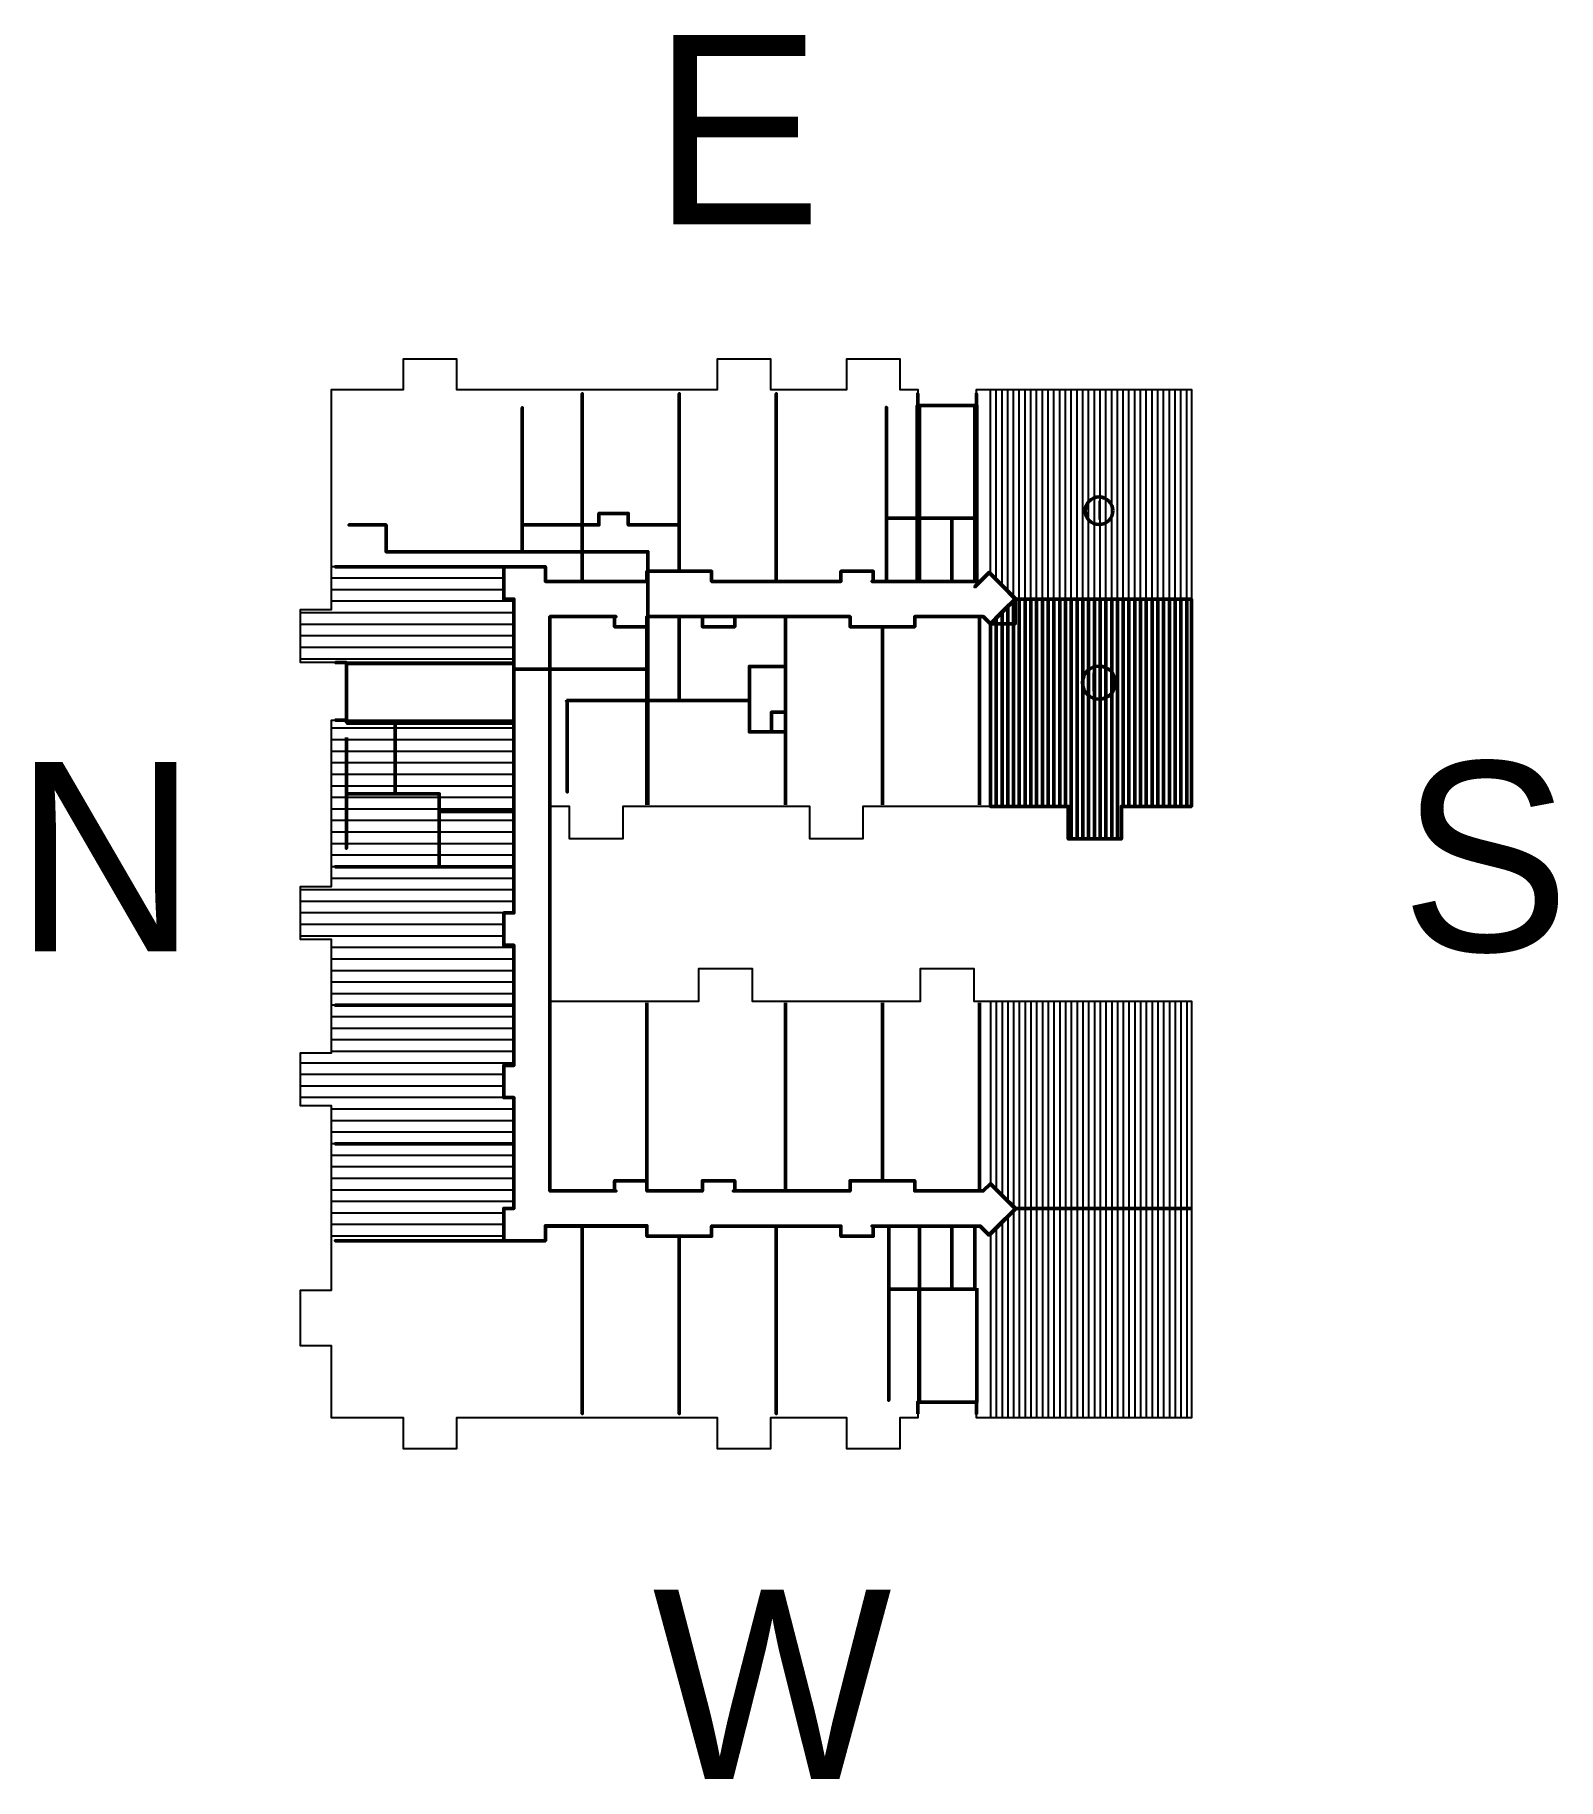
# Model space of a CAD drawing. Header units: metres. Extents: x -113.7 to -33.3, y 234.4 to 326.5.
import ezdxf

# ---------------------------------------------------------------- set-up
doc = ezdxf.new("R2010")
doc.units = ezdxf.units.M
for name, color, linetype, lineweight in [('3rd_floor_truss_II', 4, 'Continuous', 50), ('cmu_walls', 252, 'Continuous', 50), ('corridor_contour', 3, 'Continuous', 50), ('corridor_walls', 14, 'Continuous', 50), ('interior_walls', 94, 'Continuous', 50), ('truss_zones', 2, 'Continuous', 50)]:
    doc.layers.add(name, color=color, linetype=linetype, lineweight=lineweight)

msp = doc.modelspace()

# ---------------------------------------------------------------- texts
at = {"layer": 'truss_zones'}
for s, p in [('E', (-81.094, 316.542)), ('N', (-114.809, 278.149)), ('S', (-41.578, 278.149)), ('W', (-81.094, 234.423))]:
    msp.add_text(s, height=10).set_placement(p)
for s, p in [('I', (-57.682, 300.941)), ('II', (-57.993, 291.864))]:
    msp.add_text(s, height=1, dxfattribs=at).set_placement(p)

# ---------------------------------------------------------------- linework, layer by layer
for p, q in [((-63.249, 298.078), (-63.249, 307.805)), ((-62.944, 297.768), (-62.944, 307.805)), ((-62.64, 297.458), (-62.64, 307.805)), ((-62.335, 297.148), (-62.335, 307.805)), ((-62.03, 296.838), (-62.03, 307.805)), ((-61.725, 296.748), (-61.725, 307.805)), ((-61.42, 296.748), (-61.42, 307.805)), ((-61.116, 296.748), (-61.116, 307.805)), ((-60.811, 296.748), (-60.811, 307.805)), ((-60.506, 296.748), (-60.506, 307.805)), ((-60.201, 296.748), (-60.201, 307.805)), ((-59.896, 296.748), (-59.896, 307.805)), ((-59.592, 296.748), (-59.592, 307.805)), ((-59.287, 296.748), (-59.287, 307.805)), ((-58.982, 296.748), (-58.982, 307.805)), ((-58.677, 296.748), (-58.677, 307.805)), ((-58.372, 296.748), (-58.372, 307.805)), ((-58.068, 296.748), (-58.068, 307.805)), ((-57.763, 296.748), (-57.763, 307.805)), ((-57.458, 296.748), (-57.458, 307.805)), ((-57.153, 296.748), (-57.153, 307.805)), ((-56.848, 296.748), (-56.848, 307.805)), ((-56.544, 296.748), (-56.544, 307.805)), ((-56.239, 296.748), (-56.239, 307.805)), ((-55.934, 296.748), (-55.934, 307.805)), ((-55.629, 296.748), (-55.629, 307.805)), ((-55.324, 296.748), (-55.324, 307.805)), ((-55.02, 296.748), (-55.02, 307.805)), ((-54.715, 296.748), (-54.715, 307.805)), ((-54.41, 296.748), (-54.41, 307.805)), ((-54.105, 296.748), (-54.105, 307.805)), ((-53.8, 296.748), (-53.8, 307.805)), ((-53.496, 296.748), (-53.496, 307.805)), ((-53.191, 296.748), (-53.191, 307.805)), ((-52.886, 296.748), (-52.886, 307.805)), ((-88.949, 298.455), (-98.049, 298.455)), ((-88.949, 297.845), (-98.049, 297.845)), ((-88.949, 297.236), (-98.049, 297.236)), ((-88.417, 296.626), (-98.049, 296.626)), ((-88.417, 296.016), (-99.685, 296.016)), ((-88.417, 295.407), (-99.685, 295.407)), ((-88.417, 294.797), (-99.685, 294.797)), ((-88.417, 294.188), (-99.685, 294.188)), ((-88.417, 293.578), (-99.685, 293.578)), ((-88.417, 289.92), (-98.049, 289.92)), ((-88.417, 289.311), (-98.049, 289.311)), ((-88.417, 288.701), (-98.049, 288.701)), ((-88.417, 288.092), (-98.049, 288.092)), ((-88.417, 287.482), (-98.049, 287.482)), ((-88.417, 286.872), (-98.049, 286.872)), ((-88.417, 286.263), (-98.049, 286.263)), ((-88.417, 285.653), (-98.049, 285.653)), ((-88.417, 285.044), (-98.049, 285.044)), ((-88.417, 284.434), (-98.049, 284.434)), ((-88.417, 283.824), (-98.049, 283.824)), ((-88.417, 283.215), (-98.049, 283.215)), ((-88.417, 282.605), (-98.049, 282.605)), ((-88.417, 281.996), (-98.049, 281.996)), ((-88.417, 281.386), (-99.685, 281.386)), ((-88.417, 280.776), (-99.685, 280.776)), ((-88.949, 280.167), (-99.685, 280.167)), ((-88.949, 279.557), (-99.685, 279.557)), ((-88.949, 278.948), (-99.685, 278.948)), ((-88.417, 278.338), (-98.049, 278.338)), ((-88.417, 277.728), (-98.049, 277.728)), ((-88.417, 277.119), (-98.049, 277.119)), ((-88.417, 276.509), (-98.049, 276.509)), ((-88.417, 275.9), (-98.049, 275.9)), ((-63.249, 275.517), (-63.249, 265.868)), ((-62.944, 275.517), (-62.944, 265.569)), ((-62.64, 275.517), (-62.64, 265.27)), ((-62.335, 275.517), (-62.335, 264.97)), ((-62.03, 275.517), (-62.03, 264.671)), ((-61.725, 275.517), (-61.725, 264.561)), ((-61.42, 275.517), (-61.42, 264.561)), ((-61.116, 275.517), (-61.116, 264.561)), ((-60.811, 275.517), (-60.811, 264.561)), ((-60.506, 275.517), (-60.506, 264.561)), ((-60.201, 275.517), (-60.201, 264.561)), ((-59.896, 275.517), (-59.896, 264.561)), ((-59.592, 275.517), (-59.592, 264.561)), ((-59.287, 275.517), (-59.287, 264.561)), ((-58.982, 275.517), (-58.982, 264.561)), ((-58.677, 275.517), (-58.677, 264.561)), ((-58.372, 275.517), (-58.372, 264.561)), ((-58.068, 275.517), (-58.068, 264.561)), ((-57.763, 275.517), (-57.763, 264.561)), ((-57.458, 275.517), (-57.458, 264.561)), ((-57.153, 275.517), (-57.153, 264.561)), ((-56.848, 275.517), (-56.848, 264.561)), ((-56.544, 275.517), (-56.544, 264.561)), ((-56.239, 275.517), (-56.239, 264.561)), ((-55.934, 275.517), (-55.934, 264.561)), ((-55.629, 275.517), (-55.629, 264.561)), ((-55.324, 275.517), (-55.324, 264.561)), ((-55.02, 275.517), (-55.02, 264.561)), ((-54.715, 275.517), (-54.715, 264.561)), ((-54.41, 275.517), (-54.41, 264.561)), ((-54.105, 275.517), (-54.105, 264.561)), ((-53.8, 275.517), (-53.8, 264.561)), ((-53.496, 275.517), (-53.496, 264.561)), ((-53.191, 275.517), (-53.191, 264.561)), ((-52.886, 275.517), (-52.886, 264.561)), ((-88.417, 275.29), (-98.049, 275.29)), ((-88.417, 274.68), (-98.049, 274.68)), ((-88.417, 274.071), (-98.049, 274.071)), ((-88.417, 273.461), (-98.049, 273.461)), ((-88.417, 272.852), (-98.049, 272.852)), ((-88.417, 272.242), (-99.685, 272.242)), ((-88.949, 271.632), (-99.685, 271.632)), ((-88.949, 271.023), (-99.685, 271.023)), ((-88.949, 270.413), (-99.685, 270.413)), ((-88.417, 269.804), (-98.049, 269.804)), ((-88.417, 269.194), (-98.049, 269.194)), ((-88.417, 268.584), (-98.049, 268.584)), ((-88.417, 267.975), (-98.049, 267.975)), ((-88.417, 267.365), (-98.049, 267.365)), ((-88.417, 266.756), (-98.049, 266.756)), ((-88.417, 266.146), (-98.049, 266.146)), ((-88.417, 265.536), (-98.049, 265.536)), ((-88.417, 264.927), (-98.049, 264.927)), ((-62.03, 264.449), (-62.03, 253.504)), ((-61.725, 264.561), (-61.725, 253.504)), ((-61.42, 264.561), (-61.42, 253.504)), ((-61.116, 264.561), (-61.116, 253.504)), ((-60.811, 264.561), (-60.811, 253.504)), ((-60.506, 264.561), (-60.506, 253.504)), ((-60.201, 264.561), (-60.201, 253.504)), ((-59.896, 264.561), (-59.896, 253.504)), ((-59.592, 264.561), (-59.592, 253.504)), ((-59.287, 264.561), (-59.287, 253.504)), ((-58.982, 264.561), (-58.982, 253.504)), ((-58.677, 264.561), (-58.677, 253.504)), ((-58.372, 264.561), (-58.372, 253.504)), ((-58.068, 264.561), (-58.068, 253.504)), ((-57.763, 264.561), (-57.763, 253.504)), ((-57.458, 264.561), (-57.458, 253.504)), ((-57.153, 264.561), (-57.153, 253.504)), ((-56.848, 264.561), (-56.848, 253.504)), ((-56.544, 264.561), (-56.544, 253.504)), ((-56.239, 264.561), (-56.239, 253.504)), ((-55.934, 264.561), (-55.934, 253.504)), ((-55.629, 264.561), (-55.629, 253.504)), ((-55.324, 264.561), (-55.324, 253.504)), ((-55.02, 264.561), (-55.02, 253.504)), ((-54.715, 264.561), (-54.715, 253.504)), ((-54.41, 264.561), (-54.41, 253.504)), ((-54.105, 264.561), (-54.105, 253.504)), ((-53.8, 264.561), (-53.8, 253.504)), ((-53.496, 264.561), (-53.496, 253.504)), ((-53.191, 264.561), (-53.191, 253.504)), ((-52.886, 264.561), (-52.886, 253.504)), ((-88.949, 264.317), (-98.049, 264.317)), ((-88.949, 263.708), (-98.049, 263.708)), ((-62.944, 263.535), (-62.944, 253.504)), ((-62.64, 263.84), (-62.64, 253.504)), ((-62.335, 264.145), (-62.335, 253.504)), ((-88.949, 263.098), (-98.049, 263.098)), ((-63.249, 263.23), (-63.249, 253.504))]:
    msp.add_line(p, q)
at = {"color": 6}
msp.add_lwpolyline([(-88.372, 290.354), (-88.372, 293.388), (-99.685, 293.388), (-99.685, 296.197), (-98.049, 296.197), (-98.049, 307.805), (-94.25, 307.805), (-94.25, 309.435), (-91.441, 309.435), (-91.441, 307.805), (-77.669, 307.805), (-77.669, 309.435), (-74.86, 309.435), (-74.86, 307.805), (-70.841, 307.805), (-70.841, 309.435), (-68.033, 309.435), (-68.033, 307.805), (-67.087, 307.805), (-67.087, 301.071), (-63.993, 301.071), (-63.993, 307.805), (-52.633, 307.805), (-52.633, 285.796), (-56.333, 285.796), (-56.333, 284.08), (-59.142, 284.08), (-59.142, 285.796), (-69.983, 285.796), (-69.983, 284.08), (-72.792, 284.08), (-72.792, 285.796), (-82.663, 285.796), (-82.663, 284.08), (-85.472, 284.08), (-85.472, 285.796), (-86.501, 285.796), (-86.501, 275.517), (-78.644, 275.517), (-78.644, 277.229), (-75.835, 277.229), (-75.835, 275.517), (-66.94, 275.517), (-66.94, 277.229), (-64.131, 277.229), (-64.131, 275.517), (-52.633, 275.517), (-52.633, 253.504), (-63.993, 253.504), (-63.993, 260.238), (-67.087, 260.238), (-67.087, 253.504), (-68.033, 253.504), (-68.033, 251.874), (-70.841, 251.874), (-70.841, 253.504), (-74.86, 253.504), (-74.86, 251.874), (-77.669, 251.874), (-77.669, 253.504), (-91.441, 253.504), (-91.441, 251.874), (-94.25, 251.874), (-94.25, 253.504), (-98.049, 253.504), (-98.049, 257.3), (-99.685, 257.3), (-99.685, 260.238), (-98.049, 260.238), (-98.049, 269.98), (-99.685, 269.98), (-99.685, 272.788), (-98.049, 272.788), (-98.049, 278.763), (-99.685, 278.763), (-99.685, 281.571), (-98.049, 281.571), (-98.049, 290.354), (-88.372, 290.354)], dxfattribs=at)
at = {"layer": '3rd_floor_truss_II'}
for p, q in [((-62.03, 285.796), (-62.03, 296.66)), ((-61.725, 296.748), (-61.725, 285.796)), ((-61.42, 296.748), (-61.42, 285.796)), ((-61.116, 296.748), (-61.116, 285.796)), ((-60.811, 296.748), (-60.811, 285.796)), ((-60.506, 296.748), (-60.506, 285.796)), ((-60.201, 296.748), (-60.201, 285.796)), ((-59.896, 296.748), (-59.896, 285.796)), ((-59.592, 296.748), (-59.592, 285.796)), ((-59.287, 296.748), (-59.287, 285.796)), ((-58.982, 296.748), (-58.982, 285.796)), ((-58.677, 296.748), (-58.677, 285.796)), ((-58.372, 296.748), (-58.372, 285.796)), ((-58.068, 296.748), (-58.068, 285.796)), ((-57.763, 296.748), (-57.763, 285.796)), ((-57.458, 296.748), (-57.458, 285.796)), ((-57.153, 296.748), (-57.153, 285.796)), ((-56.848, 296.748), (-56.848, 285.796)), ((-56.544, 296.748), (-56.544, 285.796)), ((-56.239, 296.748), (-56.239, 285.796)), ((-55.934, 296.748), (-55.934, 285.796)), ((-55.629, 296.748), (-55.629, 285.796)), ((-55.324, 296.748), (-55.324, 285.796)), ((-55.02, 296.748), (-55.02, 285.796)), ((-54.715, 296.748), (-54.715, 285.796)), ((-54.41, 296.748), (-54.41, 285.796)), ((-54.105, 296.748), (-54.105, 285.796)), ((-53.8, 296.748), (-53.8, 285.796)), ((-53.496, 296.748), (-53.496, 285.796)), ((-53.191, 296.748), (-53.191, 285.796)), ((-52.886, 296.748), (-52.886, 285.796)), ((-62.944, 285.796), (-62.944, 295.745)), ((-62.64, 285.796), (-62.64, 296.05)), ((-62.335, 285.796), (-62.335, 296.355)), ((-63.249, 285.796), (-63.249, 295.441)), ((-58.982, 285.796), (-58.982, 284.08)), ((-58.677, 285.796), (-58.677, 284.08)), ((-58.372, 285.796), (-58.372, 284.08)), ((-58.068, 285.796), (-58.068, 284.08)), ((-57.763, 285.796), (-57.763, 284.08)), ((-57.458, 285.796), (-57.458, 284.08)), ((-57.153, 285.796), (-57.153, 284.08)), ((-56.848, 285.796), (-56.848, 284.08)), ((-56.544, 285.796), (-56.544, 284.08))]:
    msp.add_line(p, q, dxfattribs=at)
msp.add_lwpolyline([(-63.249, 295.441), (-63.249, 285.796), (-59.142, 285.796), (-59.142, 284.08), (-56.333, 284.08), (-56.333, 285.796), (-52.633, 285.796), (-52.633, 296.748), (-61.942, 296.748), (-61.942, 295.441)], close=True, dxfattribs=at)
msp.add_lwpolyline([(-52.633, 296.748), (-61.942, 296.748)], dxfattribs=at)
at = {"layer": 'corridor_contour'}
for p, q in [((-52.633, 296.748), (-61.942, 296.748)), ((-52.633, 264.561), (-61.918, 264.561))]:
    msp.add_line(p, q, dxfattribs=at)
msp.add_lwpolyline([(-61.942, 296.748), (-63.319, 298.149), (-63.796, 297.679), (-69.436, 297.679), (-69.436, 298.211), (-71.143, 298.211), (-71.143, 297.679), (-77.976, 297.679), (-77.976, 298.211), (-81.336, 298.211), (-81.336, 297.679), (-86.754, 297.679), (-86.754, 298.455), (-88.949, 298.455), (-88.949, 296.748), (-88.417, 296.748), (-88.417, 280.167), (-88.949, 280.167), (-88.949, 278.46), (-88.417, 278.46), (-88.417, 272.12), (-88.949, 272.12), (-88.949, 270.413), (-88.417, 270.413), (-88.417, 264.561), (-88.949, 264.561), (-88.949, 262.854), (-86.754, 262.854), (-86.754, 263.63), (-81.39, 263.63), (-81.39, 263.098), (-77.976, 263.098), (-77.976, 263.63), (-71.143, 263.63), (-71.143, 263.098), (-69.436, 263.098), (-69.436, 263.63), (-63.789, 263.63), (-63.319, 263.16), (-61.918, 264.561), (-63.249, 265.868), (-63.633, 265.485), (-67.247, 265.485), (-67.247, 266.024), (-70.661, 266.024), (-70.661, 265.492), (-76.757, 265.492), (-76.757, 266.024), (-78.464, 266.024), (-78.464, 265.492), (-81.39, 265.492), (-81.39, 266.024), (-83.097, 266.024), (-83.097, 265.485), (-86.51, 265.485), (-86.51, 295.824), (-83.097, 295.824), (-83.097, 295.285), (-81.336, 295.285), (-81.336, 295.817), (-78.464, 295.817), (-78.464, 295.285), (-76.757, 295.285), (-76.757, 295.817), (-70.661, 295.817), (-70.661, 295.285), (-67.247, 295.285), (-67.247, 295.817), (-63.633, 295.824), (-63.249, 295.441)], close=True, dxfattribs=at)
at = {"layer": 'truss_zones'}
for centre, radius in [((-57.516, 301.409), 0.728), ((-57.516, 292.333), 0.874)]:
    msp.add_circle(centre, radius, dxfattribs=at)

msp.set_redraw_order([(e.dxf.handle, doc.entitydb.next_handle()) for e in msp.query("TEXT MTEXT ATTDEF DIMENSION ARC_DIMENSION")])  # texts and dimensions are drawn at this point

# ---------------------------------------------------------------- meshes
at = {"layer": 'cmu_walls'}
mesh = msp.add_polyface(dxfattribs=at)
corners = [(-67.12, 306.964, 6.144), (-67.12, 306.964, 3.454), (-67.12, 300.96, 3.454), (-67.12, 300.96, 6.144)]
mesh.append_faces([[corners[k] for k in face] for face in [(0, 1, 2, 3)]])
mesh = msp.add_polyface(dxfattribs=at)
corners = [(-67.087, 306.969, 9.481), (-67.087, 306.969, 2.788), (-67.087, 307.587, 2.788), (-67.087, 307.587, 9.481)]
mesh.append_faces([[corners[k] for k in face] for face in [(0, 1, 2, 3)]])
mesh = msp.add_polyface(dxfattribs=at)
corners = [(-63.993, 306.969, 9.449), (-63.993, 306.969, 5.88), (-67.087, 306.969, 5.88), (-67.087, 306.969, 9.449)]
mesh.append_faces([[corners[k] for k in face] for face in [(0, 1, 2, 3)]])
mesh = msp.add_polyface(dxfattribs=at)
corners = [(-64.016, 306.969, 5.88), (-64.016, 306.969, -0.108), (-67.064, 306.969, -0.108), (-67.064, 306.969, 5.88)]
mesh.append_faces([[corners[k] for k in face] for face in [(0, 1, 2, 3)]])
mesh = msp.add_polyface(dxfattribs=at)
corners = [(-67.003, 306.964, 9.5), (-67.003, 306.964, 6.807), (-67.003, 301.015, 6.807), (-67.003, 301.015, 9.5)]
mesh.append_faces([[corners[k] for k in face] for face in [(0, 1, 2, 3)]])
mesh = msp.add_polyface(dxfattribs=at)
corners = [(-64.083, 301.015, 9.5), (-64.083, 301.015, 6.807), (-64.083, 306.963, 6.807), (-64.083, 306.963, 9.5)]
mesh.append_faces([[corners[k] for k in face] for face in [(0, 1, 2, 3)]])
mesh = msp.add_polyface(dxfattribs=at)
corners = [(-63.993, 306.963, 9.481), (-63.993, 306.963, 2.788), (-63.993, 307.587, 2.788), (-63.993, 307.587, 9.481)]
mesh.append_faces([[corners[k] for k in face] for face in [(0, 3, 2, 1)]])
mesh = msp.add_polyface(dxfattribs=at)
corners = [(-63.961, 301.015, 6.144), (-63.961, 301.015, 3.454), (-63.961, 306.963, 3.454), (-63.961, 306.963, 6.144)]
mesh.append_faces([[corners[k] for k in face] for face in [(0, 1, 2, 3)]])
mesh = msp.add_polyface(dxfattribs=at)
corners = [(-67.003, 301.015, 6.547), (-67.003, 301.015, 3.454), (-63.961, 301.015, 3.454), (-63.961, 301.015, 6.547)]
mesh.append_faces([[corners[k] for k in face] for face in [(0, 1, 2, 3)]])
mesh = msp.add_polyface(dxfattribs=at)
corners = [(-97.26, 293.388, 9.481), (-97.26, 293.388, 2.788), (-97.837, 293.388, 2.788), (-97.837, 293.388, 9.481)]
mesh.append_faces([[corners[k] for k in face] for face in [(0, 3, 2, 1)]])
mesh = msp.add_polyface(dxfattribs=at)
corners = [(-97.26, 293.388, 9.449), (-97.26, 293.388, 5.88), (-97.26, 290.354, 5.88), (-97.26, 290.354, 9.449)]
mesh.append_faces([[corners[k] for k in face] for face in [(0, 1, 2, 3)]])
mesh = msp.add_polyface(dxfattribs=at)
corners = [(-97.26, 293.372, 5.88), (-97.26, 293.372, -0.747), (-97.26, 290.246, -0.747), (-97.26, 290.246, 5.88)]
mesh.append_faces([[corners[k] for k in face] for face in [(0, 1, 2, 3)]])
mesh = msp.add_polyface(dxfattribs=at)
corners = [(-97.214, 293.349, 9.5), (-97.214, 293.349, 6.807), (-88.417, 293.349, 6.807), (-88.417, 293.349, 9.5)]
mesh.append_faces([[corners[k] for k in face] for face in [(0, 3, 2, 1)]])
mesh = msp.add_polyface(dxfattribs=at)
corners = [(-97.214, 293.349, 6.144), (-97.214, 293.349, 3.454), (-88.417, 293.349, 3.454), (-88.417, 293.349, 6.144)]
mesh.append_faces([[corners[k] for k in face] for face in [(0, 3, 2, 1)]])
mesh = msp.add_polyface(dxfattribs=at)
corners = [(-88.417, 290.19, 6.547), (-88.417, 293.349, 6.547), (-88.417, 293.349, 3.454), (-88.417, 292.374, 3.454), (-88.417, 292.374, 5.664), (-88.417, 291.003, 5.664), (-88.417, 291.003, 3.454), (-88.417, 290.19, 3.454)]
mesh.append_faces([[corners[k] for k in face] for face in [(5, 0, 7, 6)]], dxfattribs={"vtx0": -1})
mesh.append_faces([[corners[k] for k in face] for face in [(0, 5, 4, 1)]], dxfattribs={"vtx0": -1, "vtx2": -1})
mesh.append_faces([[corners[k] for k in face] for face in [(2, 1, 4, 3)]], dxfattribs={"vtx1": -1})
mesh = msp.add_polyface(dxfattribs=at)
corners = [(-88.417, 290.19, 9.5), (-88.417, 293.349, 9.5), (-88.417, 293.349, 6.807), (-88.417, 292.374, 6.807), (-88.417, 292.374, 9.017), (-88.417, 291.003, 9.017), (-88.417, 291.003, 6.807), (-88.417, 290.19, 6.807)]
mesh.append_faces([[corners[k] for k in face] for face in [(5, 0, 7, 6)]], dxfattribs={"vtx0": -1})
mesh.append_faces([[corners[k] for k in face] for face in [(0, 5, 4, 1)]], dxfattribs={"vtx0": -1, "vtx2": -1})
mesh.append_faces([[corners[k] for k in face] for face in [(2, 1, 4, 3)]], dxfattribs={"vtx1": -1})
mesh = msp.add_polyface(dxfattribs=at)
corners = [(-97.26, 290.354, 9.481), (-97.26, 290.354, 2.788), (-97.837, 290.354, 2.788), (-97.837, 290.354, 9.481)]
mesh.append_faces([[corners[k] for k in face] for face in [(0, 1, 2, 3)]])
mesh = msp.add_polyface(dxfattribs=at)
corners = [(-97.214, 290.19, 9.5), (-88.417, 290.19, 9.5), (-88.417, 290.19, 6.807), (-91.618, 290.19, 6.807), (-91.618, 290.19, 9.042), (-92.634, 290.19, 9.042), (-92.634, 290.19, 6.807), (-97.214, 290.19, 6.807)]
mesh.append_faces([[corners[k] for k in face] for face in [(5, 0, 7, 6)]], dxfattribs={"vtx0": -1})
mesh.append_faces([[corners[k] for k in face] for face in [(2, 1, 4, 3)]], dxfattribs={"vtx1": -1})
mesh.append_faces([[corners[k] for k in face] for face in [(1, 0, 5, 4)]], dxfattribs={"vtx1": -1, "vtx3": -1})
mesh = msp.add_polyface(dxfattribs=at)
corners = [(-97.214, 290.19, 6.144), (-88.417, 290.19, 6.144), (-88.417, 290.19, 3.454), (-91.618, 290.19, 3.454), (-91.618, 290.19, 5.69), (-92.634, 290.19, 5.69), (-92.634, 290.19, 3.454), (-97.214, 290.19, 3.454)]
mesh.append_faces([[corners[k] for k in face] for face in [(5, 0, 7, 6)]], dxfattribs={"vtx0": -1})
mesh.append_faces([[corners[k] for k in face] for face in [(2, 1, 4, 3)]], dxfattribs={"vtx1": -1})
mesh.append_faces([[corners[k] for k in face] for face in [(1, 0, 5, 4)]], dxfattribs={"vtx1": -1, "vtx3": -1})
mesh = msp.add_polyface(dxfattribs=at)
corners = [(-67.003, 254.345, 6.144), (-67.003, 254.345, 3.454), (-67.003, 260.294, 3.454), (-67.003, 260.294, 6.144)]
mesh.append_faces([[corners[k] for k in face] for face in [(0, 3, 2, 1)]])
mesh = msp.add_polyface(dxfattribs=at)
corners = [(-67.003, 260.294, 6.547), (-67.003, 260.294, 3.454), (-64.083, 260.294, 3.454), (-64.083, 260.294, 6.547)]
mesh.append_faces([[corners[k] for k in face] for face in [(0, 3, 2, 1)]])
mesh = msp.add_polyface(dxfattribs=at)
corners = [(-67.003, 254.345, 9.5), (-67.003, 254.345, 6.807), (-67.003, 260.294, 6.807), (-67.003, 260.294, 9.5)]
mesh.append_faces([[corners[k] for k in face] for face in [(0, 3, 2, 1)]])
mesh = msp.add_polyface(dxfattribs=at)
corners = [(-63.961, 260.238, 6.144), (-63.961, 260.238, 3.454), (-63.961, 254.346, 3.454), (-63.961, 254.346, 6.144)]
mesh.append_faces([[corners[k] for k in face] for face in [(0, 3, 2, 1)]])
mesh = msp.add_polyface(dxfattribs=at)
corners = [(-63.961, 260.238, 9.5), (-63.961, 260.238, 6.807), (-63.961, 254.346, 6.807), (-63.961, 254.346, 9.5)]
mesh.append_faces([[corners[k] for k in face] for face in [(0, 3, 2, 1)]])
mesh = msp.add_polyface(dxfattribs=at)
corners = [(-67.087, 253.722, 9.481), (-67.087, 254.34, 9.481), (-67.087, 254.34, 2.788), (-67.087, 253.722, 2.788)]
mesh.append_faces([[corners[k] for k in face] for face in [(0, 3, 2, 1)]])
mesh = msp.add_polyface(dxfattribs=at)
corners = [(-63.993, 254.34, 9.449), (-63.993, 254.34, 5.89), (-67.087, 254.34, 5.89), (-67.087, 254.34, 9.449)]
mesh.append_faces([[corners[k] for k in face] for face in [(0, 3, 2, 1)]])
mesh = msp.add_polyface(dxfattribs=at)
corners = [(-67.064, 254.34, -0.432), (-67.064, 254.34, 5.89), (-64.016, 254.34, 5.89), (-64.016, 254.34, -0.432), (-66.028, 254.34, 0.305), (-64.565, 254.34, 0.305), (-64.565, 254.34, 1.219), (-66.028, 254.34, 1.219)]
mesh.append_faces([[corners[k] for k in face] for face in [(4, 0, 3, 5), (0, 4, 7, 1)]], dxfattribs={"vtx0": -1, "vtx2": -1})
mesh.append_faces([[corners[k] for k in face] for face in [(6, 5, 3, 2), (2, 1, 7, 6)]], dxfattribs={"vtx1": -1, "vtx3": -1})
mesh = msp.add_polyface(dxfattribs=at)
corners = [(-63.993, 254.34, 9.481), (-63.993, 254.34, 2.788), (-63.993, 253.722, 2.788), (-63.993, 253.722, 9.481)]
mesh.append_faces([[corners[k] for k in face] for face in [(0, 1, 2, 3)]])
at = {"layer": 'corridor_walls'}
mesh = msp.add_polyface(dxfattribs=at)
corners = [(-83.928, 301.273, 2.791), (-83.928, 301.273, 2.235), (-82.836, 301.273, 2.235), (-82.836, 301.273), (-82.379, 301.273), (-82.379, 301.273, 2.791)]
mesh.append_faces([[corners[k] for k in face] for face in [(0, 5, 2, 1)]], dxfattribs={"vtx1": -1})
mesh.append_faces([[corners[k] for k in face] for face in [(4, 3, 2, 5)]], dxfattribs={"vtx2": -1})
mesh = msp.add_polyface(dxfattribs=at)
corners = [(-83.928, 300.664, 2.791), (-83.928, 300.664), (-83.928, 301.273), (-83.928, 301.273, 2.791)]
mesh.append_faces([[corners[k] for k in face] for face in [(0, 1, 2, 3)]])
mesh = msp.add_polyface(dxfattribs=at)
corners = [(-82.379, 300.664, 2.791), (-82.379, 300.664), (-82.379, 301.273), (-82.379, 301.273, 2.791)]
mesh.append_faces([[corners[k] for k in face] for face in [(0, 1, 2, 3)]])
mesh = msp.add_polyface(dxfattribs=at)
corners = [(-87.974, 300.664), (-87.974, 300.346), (-87.974, 300.346, 2.235), (-87.974, 299.33, 2.235), (-87.974, 299.33), (-87.974, 299.242), (-87.974, 299.242, 2.791), (-87.974, 300.664, 2.791)]
mesh.append_faces([[corners[k] for k in face] for face in [(6, 7, 2, 3)]], dxfattribs={"vtx1": -1, "vtx3": -1})
mesh.append_faces([[corners[k] for k in face] for face in [(0, 1, 2, 7)]], dxfattribs={"vtx2": -1})
mesh.append_faces([[corners[k] for k in face] for face in [(3, 4, 5, 6)]], dxfattribs={"vtx3": -1})
mesh = msp.add_polyface(dxfattribs=at)
corners = [(-87.974, 300.664, 2.791), (-87.974, 300.664), (-83.928, 300.664), (-83.928, 300.664, 2.791)]
mesh.append_faces([[corners[k] for k in face] for face in [(0, 3, 2, 1)]])
mesh = msp.add_polyface(dxfattribs=at)
corners = [(-82.379, 300.664, 2.791), (-82.379, 300.664), (-79.683, 300.664), (-79.683, 300.664, 2.791)]
mesh.append_faces([[corners[k] for k in face] for face in [(0, 3, 2, 1)]])
mesh = msp.add_polyface(dxfattribs=at)
corners = [(-86.754, 298.455, 9.5), (-86.754, 298.455, 6.807), (-87.77, 298.455, 6.807), (-87.77, 298.455, 9.042), (-88.786, 298.455, 9.042), (-88.786, 298.455, 6.807), (-88.949, 298.455, 6.807), (-88.949, 298.455, 9.5)]
mesh.append_faces([[corners[k] for k in face] for face in [(3, 0, 1, 2)]], dxfattribs={"vtx0": -1})
mesh.append_faces([[corners[k] for k in face] for face in [(6, 7, 4, 5)]], dxfattribs={"vtx1": -1})
mesh.append_faces([[corners[k] for k in face] for face in [(7, 0, 3, 4)]], dxfattribs={"vtx1": -1, "vtx3": -1})
mesh = msp.add_polyface(dxfattribs=at)
corners = [(-88.949, 298.455, 9.5), (-88.949, 298.455, 6.807), (-88.949, 298.353, 6.807), (-88.949, 298.353, 9.042), (-88.949, 297.337, 9.042), (-88.949, 297.337, 6.807), (-88.949, 296.748, 6.807), (-88.949, 296.748, 9.5)]
mesh.append_faces([[corners[k] for k in face] for face in [(4, 7, 6, 5)]], dxfattribs={"vtx0": -1})
mesh.append_faces([[corners[k] for k in face] for face in [(1, 0, 3, 2)]], dxfattribs={"vtx1": -1})
mesh.append_faces([[corners[k] for k in face] for face in [(4, 3, 0, 7)]], dxfattribs={"vtx1": -1, "vtx3": -1})
mesh = msp.add_polyface(dxfattribs=at)
corners = [(-86.754, 298.455, 6.147), (-86.754, 298.455, 3.454), (-87.77, 298.455, 3.454), (-87.77, 298.455, 5.69), (-88.786, 298.455, 5.69), (-88.786, 298.455, 3.454), (-88.949, 298.455, 3.454), (-88.949, 298.455, 6.147)]
mesh.append_faces([[corners[k] for k in face] for face in [(3, 0, 1, 2)]], dxfattribs={"vtx0": -1})
mesh.append_faces([[corners[k] for k in face] for face in [(6, 7, 4, 5)]], dxfattribs={"vtx1": -1})
mesh.append_faces([[corners[k] for k in face] for face in [(7, 0, 3, 4)]], dxfattribs={"vtx1": -1, "vtx3": -1})
mesh = msp.add_polyface(dxfattribs=at)
corners = [(-88.949, 298.455, 6.147), (-88.949, 298.455, 3.454), (-88.949, 298.353, 3.454), (-88.949, 298.353, 5.69), (-88.949, 297.337, 5.69), (-88.949, 297.337, 3.454), (-88.949, 296.748, 3.454), (-88.949, 296.748, 6.147)]
mesh.append_faces([[corners[k] for k in face] for face in [(4, 7, 6, 5)]], dxfattribs={"vtx0": -1})
mesh.append_faces([[corners[k] for k in face] for face in [(1, 0, 3, 2)]], dxfattribs={"vtx1": -1})
mesh.append_faces([[corners[k] for k in face] for face in [(4, 3, 0, 7)]], dxfattribs={"vtx1": -1, "vtx3": -1})
mesh = msp.add_polyface(dxfattribs=at)
corners = [(-86.754, 298.455, 9.5), (-86.754, 298.455, 6.807), (-86.754, 297.679, 6.807), (-86.754, 297.679, 9.5)]
mesh.append_faces([[corners[k] for k in face] for face in [(0, 1, 2, 3)]])
mesh = msp.add_polyface(dxfattribs=at)
corners = [(-86.754, 298.455, 6.147), (-86.754, 298.455, 3.454), (-86.754, 297.679, 3.454), (-86.754, 297.679, 6.147)]
mesh.append_faces([[corners[k] for k in face] for face in [(0, 1, 2, 3)]])
mesh = msp.add_polyface(dxfattribs=at)
corners = [(-84.804, 297.679, 9.5), (-84.804, 297.679, 6.807), (-86.754, 297.679, 6.807), (-86.754, 297.679, 9.5)]
mesh.append_faces([[corners[k] for k in face] for face in [(0, 1, 2, 3)]])
mesh = msp.add_polyface(dxfattribs=at)
corners = [(-84.804, 297.679, 6.147), (-84.804, 297.679, 3.454), (-86.754, 297.679, 3.454), (-86.754, 297.679, 6.147)]
mesh.append_faces([[corners[k] for k in face] for face in [(0, 1, 2, 3)]])
mesh = msp.add_polyface(dxfattribs=at)
corners = [(-84.804, 297.679, 9.496), (-84.804, 297.679, 6.807), (-81.39, 297.679, 6.807), (-81.39, 297.679, 9.496)]
mesh.append_faces([[corners[k] for k in face] for face in [(0, 1, 2, 3)]])
mesh = msp.add_polyface(dxfattribs=at)
corners = [(-84.804, 297.679, 6.144), (-84.804, 297.679, 3.454), (-81.336, 297.679, 3.454), (-81.336, 297.679, 6.144)]
mesh.append_faces([[corners[k] for k in face] for face in [(0, 1, 2, 3)]])
mesh = msp.add_polyface(dxfattribs=at)
corners = [(-77.976, 298.211, 9.496), (-77.976, 298.211, 6.807), (-78.565, 298.211, 6.807), (-78.565, 298.211, 9.042), (-79.581, 298.211, 9.042), (-79.581, 298.211, 6.807), (-79.785, 298.211, 6.807), (-79.785, 298.211, 9.042), (-80.801, 298.211, 9.042), (-80.801, 298.211, 6.807), (-81.39, 298.211, 6.807), (-81.39, 298.211, 9.496)]
mesh.append_faces([[corners[k] for k in face] for face in [(3, 0, 1, 2), (7, 4, 5, 6)]], dxfattribs={"vtx0": -1})
mesh.append_faces([[corners[k] for k in face] for face in [(0, 3, 4, 11)]], dxfattribs={"vtx0": -1, "vtx2": -1})
mesh.append_faces([[corners[k] for k in face] for face in [(10, 11, 8, 9)]], dxfattribs={"vtx1": -1})
mesh.append_faces([[corners[k] for k in face] for face in [(7, 8, 11, 4)]], dxfattribs={"vtx1": -1, "vtx2": -1, "vtx3": -1})
mesh = msp.add_polyface(dxfattribs=at)
corners = [(-81.39, 298.211, 9.496), (-81.39, 298.211, 6.807), (-81.39, 297.679, 6.807), (-81.39, 297.679, 9.496)]
mesh.append_faces([[corners[k] for k in face] for face in [(0, 1, 2, 3)]])
mesh = msp.add_polyface(dxfattribs=at)
corners = [(-77.976, 298.211, 6.144), (-77.976, 298.211, 3.454), (-78.565, 298.211, 3.454), (-78.565, 298.211, 5.69), (-79.581, 298.211, 5.69), (-79.581, 298.211, 3.454), (-79.785, 298.211, 3.454), (-79.785, 298.211, 5.69), (-80.801, 298.211, 5.69), (-80.801, 298.211, 3.454), (-81.336, 298.211, 3.454), (-81.336, 298.211, 6.144)]
mesh.append_faces([[corners[k] for k in face] for face in [(3, 0, 1, 2)]], dxfattribs={"vtx0": -1})
mesh.append_faces([[corners[k] for k in face] for face in [(0, 3, 4, 11)]], dxfattribs={"vtx0": -1, "vtx2": -1})
mesh.append_faces([[corners[k] for k in face] for face in [(10, 11, 8, 9), (6, 7, 4, 5)]], dxfattribs={"vtx1": -1})
mesh.append_faces([[corners[k] for k in face] for face in [(7, 8, 11, 4)]], dxfattribs={"vtx1": -1, "vtx2": -1, "vtx3": -1})
mesh = msp.add_polyface(dxfattribs=at)
corners = [(-81.336, 298.211, 6.144), (-81.336, 298.211, 3.454), (-81.336, 297.679, 3.454), (-81.336, 297.679, 6.144)]
mesh.append_faces([[corners[k] for k in face] for face in [(0, 1, 2, 3)]])
mesh = msp.add_polyface(dxfattribs=at)
corners = [(-79.683, 298.211, 2.791), (-79.683, 298.211), (-79.581, 298.211), (-79.581, 298.211, 2.235), (-78.565, 298.211, 2.235), (-78.565, 298.211), (-77.976, 298.211), (-77.976, 298.211, 2.791)]
mesh.append_faces([[corners[k] for k in face] for face in [(3, 0, 1, 2)]], dxfattribs={"vtx0": -1})
mesh.append_faces([[corners[k] for k in face] for face in [(0, 3, 4, 7)]], dxfattribs={"vtx0": -1, "vtx2": -1})
mesh.append_faces([[corners[k] for k in face] for face in [(6, 7, 4, 5)]], dxfattribs={"vtx1": -1})
mesh = msp.add_polyface(dxfattribs=at)
corners = [(-77.976, 298.211, 9.496), (-77.976, 298.211, 6.807), (-77.976, 297.679, 6.807), (-77.976, 297.679, 9.496)]
mesh.append_faces([[corners[k] for k in face] for face in [(0, 3, 2, 1)]])
mesh = msp.add_polyface(dxfattribs=at)
corners = [(-77.976, 297.679, 2.791), (-77.976, 297.679), (-77.976, 298.211), (-77.976, 298.211, 2.791)]
mesh.append_faces([[corners[k] for k in face] for face in [(0, 3, 2, 1)]])
mesh = msp.add_polyface(dxfattribs=at)
corners = [(-77.976, 298.211, 6.144), (-77.976, 298.211, 3.454), (-77.976, 297.679, 3.454), (-77.976, 297.679, 6.144)]
mesh.append_faces([[corners[k] for k in face] for face in [(0, 3, 2, 1)]])
mesh = msp.add_polyface(dxfattribs=at)
corners = [(-77.976, 297.679, 9.496), (-77.976, 297.679, 6.807), (-71.143, 297.679, 6.807), (-71.143, 297.679, 9.496)]
mesh.append_faces([[corners[k] for k in face] for face in [(0, 1, 2, 3)]])
mesh = msp.add_polyface(dxfattribs=at)
corners = [(-77.976, 297.679, 6.144), (-77.976, 297.679, 3.454), (-71.143, 297.679, 3.454), (-71.143, 297.679, 6.144)]
mesh.append_faces([[corners[k] for k in face] for face in [(0, 1, 2, 3)]])
mesh = msp.add_polyface(dxfattribs=at)
corners = [(-77.976, 297.679, 2.791), (-77.976, 297.679), (-71.143, 297.679), (-71.143, 297.679, 2.791)]
mesh.append_faces([[corners[k] for k in face] for face in [(0, 1, 2, 3)]])
mesh = msp.add_polyface(dxfattribs=at)
corners = [(-69.436, 298.211, 9.5), (-69.436, 298.211, 6.807), (-69.538, 298.211, 6.807), (-69.538, 298.211, 9.042), (-70.554, 298.211, 9.042), (-70.554, 298.211, 6.807), (-71.143, 298.211, 6.807), (-71.143, 298.211, 9.5)]
mesh.append_faces([[corners[k] for k in face] for face in [(4, 7, 6, 5)]], dxfattribs={"vtx0": -1})
mesh.append_faces([[corners[k] for k in face] for face in [(1, 0, 3, 2)]], dxfattribs={"vtx1": -1})
mesh.append_faces([[corners[k] for k in face] for face in [(4, 3, 0, 7)]], dxfattribs={"vtx1": -1, "vtx3": -1})
mesh = msp.add_polyface(dxfattribs=at)
corners = [(-71.143, 297.679, 9.5), (-71.143, 297.679, 6.807), (-71.143, 298.211, 6.807), (-71.143, 298.211, 9.5)]
mesh.append_faces([[corners[k] for k in face] for face in [(0, 1, 2, 3)]])
mesh = msp.add_polyface(dxfattribs=at)
corners = [(-69.436, 298.211, 6.147), (-69.436, 298.211, 3.454), (-69.538, 298.211, 3.454), (-69.538, 298.211, 5.69), (-70.554, 298.211, 5.69), (-70.554, 298.211, 3.454), (-71.143, 298.211, 3.454), (-71.143, 298.211, 6.147)]
mesh.append_faces([[corners[k] for k in face] for face in [(4, 7, 6, 5)]], dxfattribs={"vtx0": -1})
mesh.append_faces([[corners[k] for k in face] for face in [(1, 0, 3, 2)]], dxfattribs={"vtx1": -1})
mesh.append_faces([[corners[k] for k in face] for face in [(4, 3, 0, 7)]], dxfattribs={"vtx1": -1, "vtx3": -1})
mesh = msp.add_polyface(dxfattribs=at)
corners = [(-71.143, 297.679, 6.147), (-71.143, 297.679, 3.454), (-71.143, 298.211, 3.454), (-71.143, 298.211, 6.147)]
mesh.append_faces([[corners[k] for k in face] for face in [(0, 1, 2, 3)]])
mesh = msp.add_polyface(dxfattribs=at)
corners = [(-69.436, 298.211, 2.692), (-69.436, 298.211), (-69.538, 298.211), (-69.538, 298.211, 2.235), (-70.554, 298.211, 2.235), (-70.554, 298.211), (-71.143, 298.211), (-71.143, 298.211, 2.692)]
mesh.append_faces([[corners[k] for k in face] for face in [(4, 7, 6, 5)]], dxfattribs={"vtx0": -1})
mesh.append_faces([[corners[k] for k in face] for face in [(1, 0, 3, 2)]], dxfattribs={"vtx1": -1})
mesh.append_faces([[corners[k] for k in face] for face in [(4, 3, 0, 7)]], dxfattribs={"vtx1": -1, "vtx3": -1})
mesh = msp.add_polyface(dxfattribs=at)
corners = [(-71.143, 297.679, 2.692), (-71.143, 297.679), (-71.143, 298.211), (-71.143, 298.211, 2.692)]
mesh.append_faces([[corners[k] for k in face] for face in [(0, 1, 2, 3)]])
mesh = msp.add_polyface(dxfattribs=at)
corners = [(-69.08, 297.679, 9.496), (-69.08, 297.679, 6.807), (-69.512, 297.679, 6.807), (-69.512, 297.679, 9.496)]
mesh.append_faces([[corners[k] for k in face] for face in [(0, 3, 2, 1)]])
mesh = msp.add_polyface(dxfattribs=at)
corners = [(-69.08, 297.679, 6.144), (-69.08, 297.679, 3.454), (-69.512, 297.679, 3.454), (-69.512, 297.679, 6.144)]
mesh.append_faces([[corners[k] for k in face] for face in [(0, 3, 2, 1)]])
mesh = msp.add_polyface(dxfattribs=at)
corners = [(-69.436, 298.211, 9.496), (-69.436, 298.211, 6.807), (-69.436, 297.679, 6.807), (-69.436, 297.679, 9.496)]
mesh.append_faces([[corners[k] for k in face] for face in [(0, 1, 2, 3)]])
mesh = msp.add_polyface(dxfattribs=at)
corners = [(-69.436, 298.211, 6.144), (-69.436, 298.211, 3.454), (-69.436, 297.679, 3.454), (-69.436, 297.679, 6.144)]
mesh.append_faces([[corners[k] for k in face] for face in [(0, 1, 2, 3)]])
mesh = msp.add_polyface(dxfattribs=at)
corners = [(-69.436, 298.211, 2.689), (-69.436, 298.211), (-69.436, 297.679), (-69.436, 297.679, 2.689)]
mesh.append_faces([[corners[k] for k in face] for face in [(0, 1, 2, 3)]])
mesh = msp.add_polyface(dxfattribs=at)
corners = [(-69.436, 297.679, 9.496), (-69.436, 297.679, 6.807), (-67.003, 297.679, 6.807), (-67.003, 297.679, 9.496)]
mesh.append_faces([[corners[k] for k in face] for face in [(0, 1, 2, 3)]])
mesh = msp.add_polyface(dxfattribs=at)
corners = [(-69.436, 297.679, 2.791), (-69.436, 297.679), (-68.745, 297.679), (-68.745, 297.679, 2.791)]
mesh.append_faces([[corners[k] for k in face] for face in [(0, 1, 2, 3)]])
mesh = msp.add_polyface(dxfattribs=at)
corners = [(-69.436, 297.679, 6.144), (-69.436, 297.679, 3.454), (-67.12, 297.679, 3.454), (-67.12, 297.679, 6.144)]
mesh.append_faces([[corners[k] for k in face] for face in [(0, 1, 2, 3)]])
mesh = msp.add_polyface(dxfattribs=at)
corners = [(-67.12, 297.679, 3.194), (-67.12, 297.679), (-64.159, 297.679), (-64.159, 297.679, 3.194)]
mesh.append_faces([[corners[k] for k in face] for face in [(0, 1, 2, 3)]])
mesh = msp.add_polyface(dxfattribs=at)
corners = [(-65.296, 297.679, 9.9), (-65.296, 297.679, 6.807), (-64.159, 297.679, 6.807), (-64.159, 297.679, 9.9)]
mesh.append_faces([[corners[k] for k in face] for face in [(0, 3, 2, 1)]])
mesh = msp.add_polyface(dxfattribs=at)
corners = [(-65.296, 297.679, 6.547), (-65.296, 297.679, 3.454), (-64.083, 297.679, 3.454), (-64.083, 297.679, 6.547)]
mesh.append_faces([[corners[k] for k in face] for face in [(0, 3, 2, 1)]])
mesh = msp.add_polyface(dxfattribs=at)
corners = [(-64.083, 297.392, 9.496), (-64.083, 297.392, 6.807), (-63.323, 298.152, 6.807), (-63.323, 298.152, 9.496)]
mesh.append_faces([[corners[k] for k in face] for face in [(0, 3, 2, 1)]])
mesh = msp.add_polyface(dxfattribs=at)
corners = [(-64.083, 297.679, 9.496), (-64.083, 297.679, 6.807), (-63.796, 297.679, 6.807), (-63.796, 297.679, 9.496)]
mesh.append_faces([[corners[k] for k in face] for face in [(0, 3, 2, 1)]])
mesh = msp.add_polyface(dxfattribs=at)
corners = [(-64.083, 297.679, 6.144), (-64.083, 297.679, 3.454), (-63.796, 297.679, 3.454), (-63.796, 297.679, 6.144)]
mesh.append_faces([[corners[k] for k in face] for face in [(0, 3, 2, 1)]])
mesh = msp.add_polyface(dxfattribs=at)
corners = [(-63.961, 297.507, 2.791), (-63.961, 297.507), (-63.373, 298.095), (-63.319, 298.149), (-63.319, 298.149, 2.235), (-63.319, 298.149, 2.791)]
mesh.append_faces([[corners[k] for k in face] for face in [(4, 2, 1)]], dxfattribs={"vtx0": -1, "vtx2": -1})
mesh.append_faces([[corners[k] for k in face] for face in [(0, 5, 4, 1), (4, 3, 2)]], dxfattribs={"vtx2": -1})
mesh = msp.add_polyface(dxfattribs=at)
corners = [(-63.961, 297.679, 2.791), (-63.961, 297.679), (-63.789, 297.679), (-63.789, 297.679, 2.791)]
mesh.append_faces([[corners[k] for k in face] for face in [(0, 1, 2, 3)]])
mesh = msp.add_polyface(dxfattribs=at)
corners = [(-63.796, 297.679, 6.144), (-63.796, 297.679, 3.454), (-63.323, 298.152, 3.454), (-63.323, 298.152, 6.144)]
mesh.append_faces([[corners[k] for k in face] for face in [(0, 3, 2, 1)]])
mesh = msp.add_polyface(dxfattribs=at)
corners = [(-61.918, 296.748, 9.496), (-61.918, 296.748, 6.807), (-62.249, 297.079, 6.807), (-62.249, 297.079, 9.042), (-62.967, 297.797, 9.042), (-62.967, 297.797, 6.807), (-63.323, 298.152, 6.807), (-63.323, 298.152, 9.496)]
mesh.append_faces([[corners[k] for k in face] for face in [(3, 0, 1, 2)]], dxfattribs={"vtx0": -1})
mesh.append_faces([[corners[k] for k in face] for face in [(0, 3, 4), (4, 7, 0)]], dxfattribs={"vtx0": -1, "vtx2": -1})
mesh.append_faces([[corners[k] for k in face] for face in [(6, 7, 4, 5)]], dxfattribs={"vtx1": -1})
mesh = msp.add_polyface(dxfattribs=at)
corners = [(-61.918, 296.748, 6.144), (-61.918, 296.748, 3.454), (-62.249, 297.079, 3.454), (-62.249, 297.079, 5.69), (-62.967, 297.797, 5.69), (-62.967, 297.797, 3.454), (-63.323, 298.152, 3.454), (-63.323, 298.152, 6.144)]
mesh.append_faces([[corners[k] for k in face] for face in [(3, 0, 1, 2)]], dxfattribs={"vtx0": -1})
mesh.append_faces([[corners[k] for k in face] for face in [(0, 3, 4), (4, 7, 0)]], dxfattribs={"vtx0": -1, "vtx2": -1})
mesh.append_faces([[corners[k] for k in face] for face in [(6, 7, 4, 5)]], dxfattribs={"vtx1": -1})
mesh = msp.add_polyface(dxfattribs=at)
corners = [(-63.319, 298.149, 2.791), (-63.319, 298.149, 2.235), (-62.547, 297.377, 2.235), (-62.547, 297.377), (-61.918, 296.748), (-61.918, 296.748, 2.791)]
mesh.append_faces([[corners[k] for k in face] for face in [(2, 0, 1)]], dxfattribs={"vtx0": -1})
mesh.append_faces([[corners[k] for k in face] for face in [(2, 5, 0)]], dxfattribs={"vtx0": -1, "vtx2": -1})
mesh.append_faces([[corners[k] for k in face] for face in [(2, 3, 4, 5)]], dxfattribs={"vtx3": -1})
mesh = msp.add_polyface(dxfattribs=at)
corners = [(-88.417, 296.748, 9.5), (-88.417, 296.748, 6.807), (-88.949, 296.748, 6.807), (-88.949, 296.748, 9.5)]
mesh.append_faces([[corners[k] for k in face] for face in [(0, 1, 2, 3)]])
mesh = msp.add_polyface(dxfattribs=at)
corners = [(-88.417, 296.748, 6.147), (-88.417, 296.748, 3.454), (-88.949, 296.748, 3.454), (-88.949, 296.748, 6.147)]
mesh.append_faces([[corners[k] for k in face] for face in [(0, 1, 2, 3)]])
mesh = msp.add_polyface(dxfattribs=at)
corners = [(-88.417, 293.349, 9.496), (-88.417, 293.349, 6.807), (-88.417, 296.748, 6.807), (-88.417, 296.748, 9.496)]
mesh.append_faces([[corners[k] for k in face] for face in [(0, 3, 2, 1)]])
mesh = msp.add_polyface(dxfattribs=at)
corners = [(-88.417, 293.349, 6.144), (-88.417, 293.349, 3.454), (-88.417, 296.748, 3.454), (-88.417, 296.748, 6.144)]
mesh.append_faces([[corners[k] for k in face] for face in [(0, 3, 2, 1)]])
mesh = msp.add_polyface(dxfattribs=at)
corners = [(-63.249, 295.441, 9.496), (-63.249, 295.441, 6.807), (-62.975, 295.715, 6.807), (-62.975, 295.715, 9.042), (-62.257, 296.433, 9.042), (-62.257, 296.433, 6.807), (-61.93, 296.76, 6.807), (-61.93, 296.76, 9.496)]
mesh.append_faces([[corners[k] for k in face] for face in [(3, 0, 1, 2)]], dxfattribs={"vtx0": -1})
mesh.append_faces([[corners[k] for k in face] for face in [(0, 4, 7), (4, 0, 3)]], dxfattribs={"vtx0": -1, "vtx1": -1})
mesh.append_faces([[corners[k] for k in face] for face in [(6, 7, 4, 5)]], dxfattribs={"vtx1": -1})
mesh = msp.add_polyface(dxfattribs=at)
corners = [(-63.249, 295.441, 6.144), (-63.249, 295.441, 3.454), (-62.975, 295.715, 3.454), (-62.975, 295.715, 5.69), (-62.257, 296.433, 5.69), (-62.257, 296.433, 3.454), (-61.93, 296.76, 3.454), (-61.93, 296.76, 6.144)]
mesh.append_faces([[corners[k] for k in face] for face in [(3, 0, 1, 2)]], dxfattribs={"vtx0": -1})
mesh.append_faces([[corners[k] for k in face] for face in [(0, 4, 7), (4, 0, 3)]], dxfattribs={"vtx0": -1, "vtx1": -1})
mesh.append_faces([[corners[k] for k in face] for face in [(6, 7, 4, 5)]], dxfattribs={"vtx1": -1})
mesh = msp.add_polyface(dxfattribs=at)
corners = [(-61.942, 296.748, 2.791), (-61.942, 296.748), (-62.459, 296.231), (-62.459, 296.231, 2.235), (-63.177, 295.512, 2.235), (-63.177, 295.512), (-63.249, 295.441), (-63.249, 295.441, 2.791)]
mesh.append_faces([[corners[k] for k in face] for face in [(4, 7, 6, 5)]], dxfattribs={"vtx0": -1})
mesh.append_faces([[corners[k] for k in face] for face in [(7, 3, 0), (3, 7, 4)]], dxfattribs={"vtx0": -1, "vtx1": -1})
mesh.append_faces([[corners[k] for k in face] for face in [(1, 0, 3, 2)]], dxfattribs={"vtx1": -1})
mesh = msp.add_polyface(dxfattribs=at)
corners = [(-86.51, 295.824, 9.496), (-86.51, 295.824, 6.807), (-86.51, 285.886, 6.807), (-86.51, 285.886, 9.496)]
mesh.append_faces([[corners[k] for k in face] for face in [(0, 1, 2, 3)]])
mesh = msp.add_polyface(dxfattribs=at)
corners = [(-83.097, 295.824, 9.496), (-83.097, 295.824, 6.807), (-86.51, 295.824, 6.807), (-86.51, 295.824, 9.496)]
mesh.append_faces([[corners[k] for k in face] for face in [(0, 1, 2, 3)]])
mesh = msp.add_polyface(dxfattribs=at)
corners = [(-86.51, 295.824, 6.144), (-86.51, 295.824, 3.454), (-86.51, 285.886, 3.454), (-86.51, 285.886, 6.144)]
mesh.append_faces([[corners[k] for k in face] for face in [(0, 1, 2, 3)]])
mesh = msp.add_polyface(dxfattribs=at)
corners = [(-83.097, 295.824, 6.144), (-83.097, 295.824, 3.454), (-86.51, 295.824, 3.454), (-86.51, 295.824, 6.144)]
mesh.append_faces([[corners[k] for k in face] for face in [(0, 1, 2, 3)]])
mesh = msp.add_polyface(dxfattribs=at)
corners = [(-83.453, 295.824, 9.496), (-83.453, 295.824, 6.807), (-83.021, 295.824, 6.807), (-83.021, 295.824, 9.496)]
mesh.append_faces([[corners[k] for k in face] for face in [(0, 3, 2, 1)]])
mesh = msp.add_polyface(dxfattribs=at)
corners = [(-83.453, 295.824, 6.144), (-83.453, 295.824, 3.454), (-83.021, 295.824, 3.454), (-83.021, 295.824, 6.144)]
mesh.append_faces([[corners[k] for k in face] for face in [(0, 3, 2, 1)]])
mesh = msp.add_polyface(dxfattribs=at)
corners = [(-83.097, 295.285, 9.496), (-83.097, 295.285, 6.807), (-83.097, 295.824, 6.807), (-83.097, 295.824, 9.496)]
mesh.append_faces([[corners[k] for k in face] for face in [(0, 1, 2, 3)]])
mesh = msp.add_polyface(dxfattribs=at)
corners = [(-83.097, 295.285, 6.144), (-83.097, 295.285, 3.454), (-83.097, 295.824, 3.454), (-83.097, 295.824, 6.144)]
mesh.append_faces([[corners[k] for k in face] for face in [(0, 1, 2, 3)]])
mesh = msp.add_polyface(dxfattribs=at)
corners = [(-78.464, 295.817, 9.496), (-78.464, 295.817, 6.807), (-81.39, 295.817, 6.807), (-81.39, 295.817, 9.496)]
mesh.append_faces([[corners[k] for k in face] for face in [(0, 1, 2, 3)]])
mesh = msp.add_polyface(dxfattribs=at)
corners = [(-81.39, 295.817, 9.5), (-81.39, 295.817, 6.807), (-81.39, 295.285, 6.807), (-81.39, 295.285, 9.5)]
mesh.append_faces([[corners[k] for k in face] for face in [(0, 1, 2, 3)]])
mesh = msp.add_polyface(dxfattribs=at)
corners = [(-78.464, 295.817, 6.144), (-78.464, 295.817, 3.454), (-81.336, 295.817, 3.454), (-81.336, 295.817, 6.144)]
mesh.append_faces([[corners[k] for k in face] for face in [(0, 1, 2, 3)]])
mesh = msp.add_polyface(dxfattribs=at)
corners = [(-81.336, 295.741, 6.147), (-81.336, 295.741, 3.454), (-81.336, 295.285, 3.454), (-81.336, 295.285, 6.147)]
mesh.append_faces([[corners[k] for k in face] for face in [(0, 1, 2, 3)]])
mesh = msp.add_polyface(dxfattribs=at)
corners = [(-78.708, 295.817, 2.791), (-78.708, 295.817), (-79.734, 295.817), (-79.734, 295.817, 2.791)]
mesh.append_faces([[corners[k] for k in face] for face in [(0, 1, 2, 3)]])
mesh = msp.add_polyface(dxfattribs=at)
corners = [(-78.708, 295.817, 2.791), (-78.708, 295.817), (-74.075, 295.817), (-74.075, 295.817, 2.791)]
mesh.append_faces([[corners[k] for k in face] for face in [(0, 3, 2, 1)]])
mesh = msp.add_polyface(dxfattribs=at)
corners = [(-78.464, 295.817, 9.5), (-78.464, 295.817, 6.807), (-78.464, 295.285, 6.807), (-78.464, 295.285, 9.5)]
mesh.append_faces([[corners[k] for k in face] for face in [(0, 3, 2, 1)]])
mesh = msp.add_polyface(dxfattribs=at)
corners = [(-78.464, 295.817, 6.147), (-78.464, 295.817, 3.454), (-78.464, 295.285, 3.454), (-78.464, 295.285, 6.147)]
mesh.append_faces([[corners[k] for k in face] for face in [(0, 3, 2, 1)]])
mesh = msp.add_polyface(dxfattribs=at)
corners = [(-76.401, 295.817, 9.496), (-76.401, 295.817, 6.807), (-76.833, 295.817, 6.807), (-76.833, 295.817, 9.496)]
mesh.append_faces([[corners[k] for k in face] for face in [(0, 1, 2, 3)]])
mesh = msp.add_polyface(dxfattribs=at)
corners = [(-76.401, 295.817, 6.144), (-76.401, 295.817, 3.454), (-76.833, 295.817, 3.454), (-76.833, 295.817, 6.144)]
mesh.append_faces([[corners[k] for k in face] for face in [(0, 1, 2, 3)]])
mesh = msp.add_polyface(dxfattribs=at)
corners = [(-70.661, 295.817, 9.5), (-70.661, 295.817, 6.807), (-76.757, 295.817, 6.807), (-76.757, 295.817, 9.5)]
mesh.append_faces([[corners[k] for k in face] for face in [(0, 1, 2, 3)]])
mesh = msp.add_polyface(dxfattribs=at)
corners = [(-76.757, 295.285, 9.496), (-76.757, 295.285, 6.807), (-76.757, 295.817, 6.807), (-76.757, 295.817, 9.496)]
mesh.append_faces([[corners[k] for k in face] for face in [(0, 3, 2, 1)]])
mesh = msp.add_polyface(dxfattribs=at)
corners = [(-70.661, 295.817, 6.147), (-70.661, 295.817, 3.454), (-76.757, 295.817, 3.454), (-76.757, 295.817, 6.147)]
mesh.append_faces([[corners[k] for k in face] for face in [(0, 1, 2, 3)]])
mesh = msp.add_polyface(dxfattribs=at)
corners = [(-76.757, 295.285, 6.144), (-76.757, 295.285, 3.454), (-76.757, 295.817, 3.454), (-76.757, 295.817, 6.144)]
mesh.append_faces([[corners[k] for k in face] for face in [(0, 3, 2, 1)]])
mesh = msp.add_polyface(dxfattribs=at)
corners = [(-74.075, 295.817, 2.791), (-74.075, 295.817), (-70.661, 295.817), (-70.661, 295.817, 2.791)]
mesh.append_faces([[corners[k] for k in face] for face in [(0, 3, 2, 1)]])
mesh = msp.add_polyface(dxfattribs=at)
corners = [(-70.661, 295.285, 9.496), (-70.661, 295.285, 6.807), (-70.661, 295.817, 6.807), (-70.661, 295.817, 9.496)]
mesh.append_faces([[corners[k] for k in face] for face in [(0, 3, 2, 1)]])
mesh = msp.add_polyface(dxfattribs=at)
corners = [(-70.661, 295.285, 6.144), (-70.661, 295.285, 3.454), (-70.661, 295.817, 3.454), (-70.661, 295.817, 6.144)]
mesh.append_faces([[corners[k] for k in face] for face in [(0, 3, 2, 1)]])
mesh = msp.add_polyface(dxfattribs=at)
corners = [(-70.661, 295.285, 2.689), (-70.661, 295.285), (-70.661, 295.817), (-70.661, 295.817, 2.689)]
mesh.append_faces([[corners[k] for k in face] for face in [(0, 3, 2, 1)]])
mesh = msp.add_polyface(dxfattribs=at)
corners = [(-63.633, 295.824, 9.5), (-63.633, 295.824, 6.807), (-67.247, 295.824, 6.807), (-67.247, 295.824, 9.5)]
mesh.append_faces([[corners[k] for k in face] for face in [(0, 1, 2, 3)]])
mesh = msp.add_polyface(dxfattribs=at)
corners = [(-67.247, 295.285, 9.496), (-67.247, 295.285, 6.807), (-67.247, 295.824, 6.807), (-67.247, 295.824, 9.496)]
mesh.append_faces([[corners[k] for k in face] for face in [(0, 1, 2, 3)]])
mesh = msp.add_polyface(dxfattribs=at)
corners = [(-63.633, 295.824, 6.147), (-63.633, 295.824, 3.454), (-67.247, 295.824, 3.454), (-67.247, 295.824, 6.147)]
mesh.append_faces([[corners[k] for k in face] for face in [(0, 1, 2, 3)]])
mesh = msp.add_polyface(dxfattribs=at)
corners = [(-67.247, 295.285, 6.144), (-67.247, 295.285, 3.454), (-67.247, 295.824, 3.454), (-67.247, 295.824, 6.144)]
mesh.append_faces([[corners[k] for k in face] for face in [(0, 1, 2, 3)]])
mesh = msp.add_polyface(dxfattribs=at)
corners = [(-67.247, 295.817, 2.791), (-67.247, 295.817), (-63.626, 295.817), (-63.626, 295.817, 2.791)]
mesh.append_faces([[corners[k] for k in face] for face in [(0, 3, 2, 1)]])
mesh = msp.add_polyface(dxfattribs=at)
corners = [(-67.247, 295.285, 2.689), (-67.247, 295.285), (-67.247, 295.817), (-67.247, 295.817, 2.689)]
mesh.append_faces([[corners[k] for k in face] for face in [(0, 1, 2, 3)]])
mesh = msp.add_polyface(dxfattribs=at)
corners = [(-63.249, 295.441, 9.496), (-63.249, 295.441, 6.807), (-63.633, 295.824, 6.807), (-63.633, 295.824, 9.496)]
mesh.append_faces([[corners[k] for k in face] for face in [(0, 3, 2, 1)]])
mesh = msp.add_polyface(dxfattribs=at)
corners = [(-63.249, 295.441, 6.144), (-63.249, 295.441, 3.454), (-63.633, 295.824, 3.454), (-63.633, 295.824, 6.144)]
mesh.append_faces([[corners[k] for k in face] for face in [(0, 3, 2, 1)]])
mesh = msp.add_polyface(dxfattribs=at)
corners = [(-63.626, 295.817, 2.791), (-63.249, 295.441, 2.791), (-63.249, 295.441), (-63.626, 295.817)]
mesh.append_faces([[corners[k] for k in face] for face in [(0, 1, 2, 3)]])
mesh = msp.add_polyface(dxfattribs=at)
corners = [(-83.097, 295.285, 9.5), (-83.097, 295.285, 6.807), (-82.995, 295.285, 6.807), (-82.995, 295.285, 9.042), (-81.979, 295.285, 9.042), (-81.979, 295.285, 6.807), (-81.39, 295.285, 6.807), (-81.39, 295.285, 9.5)]
mesh.append_faces([[corners[k] for k in face] for face in [(3, 0, 1, 2)]], dxfattribs={"vtx0": -1})
mesh.append_faces([[corners[k] for k in face] for face in [(4, 7, 0, 3)]], dxfattribs={"vtx0": -1, "vtx2": -1})
mesh.append_faces([[corners[k] for k in face] for face in [(6, 7, 4, 5)]], dxfattribs={"vtx1": -1})
mesh = msp.add_polyface(dxfattribs=at)
corners = [(-83.097, 295.285, 6.147), (-83.097, 295.285, 3.454), (-82.995, 295.285, 3.454), (-82.995, 295.285, 5.69), (-81.979, 295.285, 5.69), (-81.979, 295.285, 3.454), (-81.336, 295.285, 3.454), (-81.336, 295.285, 6.147)]
mesh.append_faces([[corners[k] for k in face] for face in [(4, 7, 6, 5)]], dxfattribs={"vtx0": -1})
mesh.append_faces([[corners[k] for k in face] for face in [(1, 0, 3, 2)]], dxfattribs={"vtx1": -1})
mesh.append_faces([[corners[k] for k in face] for face in [(4, 3, 0, 7)]], dxfattribs={"vtx1": -1, "vtx3": -1})
mesh = msp.add_polyface(dxfattribs=at)
corners = [(-76.757, 295.285, 9.5), (-76.757, 295.285, 6.807), (-76.858, 295.285, 6.807), (-76.858, 295.285, 9.042), (-77.874, 295.285, 9.042), (-77.874, 295.285, 6.807), (-78.464, 295.285, 6.807), (-78.464, 295.285, 9.5)]
mesh.append_faces([[corners[k] for k in face] for face in [(3, 0, 1, 2)]], dxfattribs={"vtx0": -1})
mesh.append_faces([[corners[k] for k in face] for face in [(0, 3, 4, 7)]], dxfattribs={"vtx0": -1, "vtx2": -1})
mesh.append_faces([[corners[k] for k in face] for face in [(6, 7, 4, 5)]], dxfattribs={"vtx1": -1})
mesh = msp.add_polyface(dxfattribs=at)
corners = [(-76.757, 295.285, 6.147), (-76.757, 295.285, 3.454), (-76.858, 295.285, 3.454), (-76.858, 295.285, 5.69), (-77.874, 295.285, 5.69), (-77.874, 295.285, 3.454), (-78.464, 295.285, 3.454), (-78.464, 295.285, 6.147)]
mesh.append_faces([[corners[k] for k in face] for face in [(3, 0, 1, 2)]], dxfattribs={"vtx0": -1})
mesh.append_faces([[corners[k] for k in face] for face in [(0, 3, 4, 7)]], dxfattribs={"vtx0": -1, "vtx2": -1})
mesh.append_faces([[corners[k] for k in face] for face in [(6, 7, 4, 5)]], dxfattribs={"vtx1": -1})
mesh = msp.add_polyface(dxfattribs=at)
corners = [(-67.247, 295.285, 9.496), (-67.247, 295.285, 6.807), (-67.836, 295.285, 6.807), (-67.836, 295.285, 9.042), (-68.852, 295.285, 9.042), (-68.852, 295.285, 6.807), (-69.056, 295.285, 6.807), (-69.056, 295.285, 9.042), (-70.072, 295.285, 9.042), (-70.072, 295.285, 6.807), (-70.661, 295.285, 6.807), (-70.661, 295.285, 9.496)]
mesh.append_faces([[corners[k] for k in face] for face in [(8, 11, 10, 9)]], dxfattribs={"vtx0": -1})
mesh.append_faces([[corners[k] for k in face] for face in [(11, 8, 7, 4)]], dxfattribs={"vtx0": -1, "vtx2": -1, "vtx3": -1})
mesh.append_faces([[corners[k] for k in face] for face in [(1, 0, 3, 2), (5, 4, 7, 6)]], dxfattribs={"vtx1": -1})
mesh.append_faces([[corners[k] for k in face] for face in [(4, 3, 0, 11)]], dxfattribs={"vtx1": -1, "vtx3": -1})
mesh = msp.add_polyface(dxfattribs=at)
corners = [(-67.247, 295.285, 6.144), (-67.247, 295.285, 3.454), (-67.836, 295.285, 3.454), (-67.836, 295.285, 5.69), (-68.852, 295.285, 5.69), (-68.852, 295.285, 3.454), (-69.056, 295.285, 3.454), (-69.056, 295.285, 5.69), (-70.072, 295.285, 5.69), (-70.072, 295.285, 3.454), (-70.661, 295.285, 3.454), (-70.661, 295.285, 6.144)]
mesh.append_faces([[corners[k] for k in face] for face in [(8, 11, 10, 9)]], dxfattribs={"vtx0": -1})
mesh.append_faces([[corners[k] for k in face] for face in [(11, 8, 7, 4)]], dxfattribs={"vtx0": -1, "vtx2": -1, "vtx3": -1})
mesh.append_faces([[corners[k] for k in face] for face in [(1, 0, 3, 2), (5, 4, 7, 6)]], dxfattribs={"vtx1": -1})
mesh.append_faces([[corners[k] for k in face] for face in [(4, 3, 0, 11)]], dxfattribs={"vtx1": -1, "vtx3": -1})
mesh = msp.add_polyface(dxfattribs=at)
corners = [(-67.247, 295.285, 2.689), (-67.247, 295.285), (-67.836, 295.285), (-67.836, 295.285, 2.235), (-68.852, 295.285, 2.235), (-68.852, 295.285), (-69.056, 295.285), (-69.056, 295.285, 2.235), (-70.072, 295.285, 2.235), (-70.072, 295.285), (-70.661, 295.285), (-70.661, 295.285, 2.689)]
mesh.append_faces([[corners[k] for k in face] for face in [(8, 11, 10, 9)]], dxfattribs={"vtx0": -1})
mesh.append_faces([[corners[k] for k in face] for face in [(11, 8, 7, 4)]], dxfattribs={"vtx0": -1, "vtx2": -1, "vtx3": -1})
mesh.append_faces([[corners[k] for k in face] for face in [(1, 0, 3, 2), (5, 4, 7, 6)]], dxfattribs={"vtx1": -1})
mesh.append_faces([[corners[k] for k in face] for face in [(4, 3, 0, 11)]], dxfattribs={"vtx1": -1, "vtx3": -1})
mesh = msp.add_polyface(dxfattribs=at)
corners = [(-88.417, 290.19, 3.194), (-88.417, 291.991, 3.194), (-88.417, 291.991, 2.762), (-88.417, 293.035, 2.762), (-88.417, 293.035), (-88.417, 292.374), (-88.417, 292.374, 2.21), (-88.417, 291.003, 2.21), (-88.417, 291.003), (-88.417, 290.19)]
mesh.append_faces([[corners[k] for k in face] for face in [(2, 7, 6, 3)]], dxfattribs={"vtx0": -1, "vtx2": -1})
mesh.append_faces([[corners[k] for k in face] for face in [(7, 2, 1, 0)]], dxfattribs={"vtx0": -1, "vtx3": -1})
mesh.append_faces([[corners[k] for k in face] for face in [(9, 8, 7, 0)]], dxfattribs={"vtx2": -1})
mesh.append_faces([[corners[k] for k in face] for face in [(6, 5, 4, 3)]], dxfattribs={"vtx3": -1})
mesh = msp.add_polyface(dxfattribs=at)
corners = [(-88.417, 280.167, 9.496), (-88.417, 280.167, 6.807), (-88.417, 288.701, 6.807), (-88.417, 288.701, 9.496)]
mesh.append_faces([[corners[k] for k in face] for face in [(0, 3, 2, 1)]])
mesh = msp.add_polyface(dxfattribs=at)
corners = [(-88.417, 280.167, 6.144), (-88.417, 280.167, 3.454), (-88.417, 288.701, 3.454), (-88.417, 288.701, 6.144)]
mesh.append_faces([[corners[k] for k in face] for face in [(0, 3, 2, 1)]])
mesh = msp.add_polyface(dxfattribs=at)
corners = [(-88.417, 285.531, 2.791), (-88.417, 285.531), (-88.417, 285.43), (-88.417, 285.43, 2.235), (-88.417, 284.414, 2.235), (-88.417, 284.414), (-88.417, 280.167), (-88.417, 280.167, 2.791)]
mesh.append_faces([[corners[k] for k in face] for face in [(4, 7, 6, 5)]], dxfattribs={"vtx0": -1})
mesh.append_faces([[corners[k] for k in face] for face in [(1, 0, 3, 2)]], dxfattribs={"vtx1": -1})
mesh.append_faces([[corners[k] for k in face] for face in [(4, 3, 0, 7)]], dxfattribs={"vtx1": -1, "vtx3": -1})
mesh = msp.add_polyface(dxfattribs=at)
corners = [(-88.949, 278.46, 9.5), (-88.949, 278.46, 6.807), (-88.949, 278.562, 6.807), (-88.949, 278.562, 9.042), (-88.949, 279.578, 9.042), (-88.949, 279.578, 6.807), (-88.949, 280.167, 6.807), (-88.949, 280.167, 9.5)]
mesh.append_faces([[corners[k] for k in face] for face in [(3, 0, 1, 2)]], dxfattribs={"vtx0": -1})
mesh.append_faces([[corners[k] for k in face] for face in [(0, 3, 4, 7)]], dxfattribs={"vtx0": -1, "vtx2": -1})
mesh.append_faces([[corners[k] for k in face] for face in [(6, 7, 4, 5)]], dxfattribs={"vtx1": -1})
mesh = msp.add_polyface(dxfattribs=at)
corners = [(-88.417, 280.167, 9.5), (-88.417, 280.167, 6.807), (-88.949, 280.167, 6.807), (-88.949, 280.167, 9.5)]
mesh.append_faces([[corners[k] for k in face] for face in [(0, 3, 2, 1)]])
mesh = msp.add_polyface(dxfattribs=at)
corners = [(-88.949, 278.46, 2.692), (-88.949, 278.46), (-88.949, 278.562), (-88.949, 278.562, 2.235), (-88.949, 279.578, 2.235), (-88.949, 279.578), (-88.949, 280.167), (-88.949, 280.167, 2.692)]
mesh.append_faces([[corners[k] for k in face] for face in [(3, 0, 1, 2)]], dxfattribs={"vtx0": -1})
mesh.append_faces([[corners[k] for k in face] for face in [(0, 3, 4, 7)]], dxfattribs={"vtx0": -1, "vtx2": -1})
mesh.append_faces([[corners[k] for k in face] for face in [(6, 7, 4, 5)]], dxfattribs={"vtx1": -1})
mesh = msp.add_polyface(dxfattribs=at)
corners = [(-88.417, 280.167, 2.692), (-88.417, 280.167), (-88.949, 280.167), (-88.949, 280.167, 2.692)]
mesh.append_faces([[corners[k] for k in face] for face in [(0, 3, 2, 1)]])
mesh = msp.add_polyface(dxfattribs=at)
corners = [(-88.949, 278.46, 6.147), (-88.949, 278.46, 3.454), (-88.949, 278.562, 3.454), (-88.949, 278.562, 5.69), (-88.949, 279.578, 5.69), (-88.949, 279.578, 3.454), (-88.949, 280.167, 3.454), (-88.949, 280.167, 6.147)]
mesh.append_faces([[corners[k] for k in face] for face in [(3, 0, 1, 2)]], dxfattribs={"vtx0": -1})
mesh.append_faces([[corners[k] for k in face] for face in [(0, 3, 4, 7)]], dxfattribs={"vtx0": -1, "vtx2": -1})
mesh.append_faces([[corners[k] for k in face] for face in [(6, 7, 4, 5)]], dxfattribs={"vtx1": -1})
mesh = msp.add_polyface(dxfattribs=at)
corners = [(-88.417, 280.167, 6.147), (-88.417, 280.167, 3.454), (-88.949, 280.167, 3.454), (-88.949, 280.167, 6.147)]
mesh.append_faces([[corners[k] for k in face] for face in [(0, 3, 2, 1)]])
mesh = msp.add_polyface(dxfattribs=at)
corners = [(-88.949, 278.46, 9.496), (-88.949, 278.46, 6.807), (-88.417, 278.46, 6.807), (-88.417, 278.46, 9.496)]
mesh.append_faces([[corners[k] for k in face] for face in [(0, 3, 2, 1)]])
mesh = msp.add_polyface(dxfattribs=at)
corners = [(-88.949, 278.46, 2.689), (-88.949, 278.46), (-88.417, 278.46), (-88.417, 278.46, 2.689)]
mesh.append_faces([[corners[k] for k in face] for face in [(0, 3, 2, 1)]])
mesh = msp.add_polyface(dxfattribs=at)
corners = [(-88.949, 278.46, 6.144), (-88.949, 278.46, 3.454), (-88.417, 278.46, 3.454), (-88.417, 278.46, 6.144)]
mesh.append_faces([[corners[k] for k in face] for face in [(0, 3, 2, 1)]])
mesh = msp.add_polyface(dxfattribs=at)
corners = [(-88.417, 278.46, 2.791), (-88.417, 278.46), (-88.417, 272.12), (-88.417, 272.12, 2.791)]
mesh.append_faces([[corners[k] for k in face] for face in [(0, 3, 2, 1)]])
mesh = msp.add_polyface(dxfattribs=at)
corners = [(-88.417, 272.12, 9.496), (-88.417, 272.12, 6.807), (-88.417, 278.46, 6.807), (-88.417, 278.46, 9.496)]
mesh.append_faces([[corners[k] for k in face] for face in [(0, 3, 2, 1)]])
mesh = msp.add_polyface(dxfattribs=at)
corners = [(-88.417, 272.12, 6.144), (-88.417, 272.12, 3.454), (-88.417, 278.46, 3.454), (-88.417, 278.46, 6.144)]
mesh.append_faces([[corners[k] for k in face] for face in [(0, 3, 2, 1)]])
mesh = msp.add_polyface(dxfattribs=at)
corners = [(-86.51, 265.485, 6.144), (-86.51, 265.485, 3.454), (-86.51, 275.423, 3.454), (-86.51, 275.423, 6.144)]
mesh.append_faces([[corners[k] for k in face] for face in [(0, 3, 2, 1)]])
mesh = msp.add_polyface(dxfattribs=at)
corners = [(-86.51, 265.485, 9.496), (-86.51, 265.485, 6.807), (-86.51, 275.423, 6.807), (-86.51, 275.423, 9.496)]
mesh.append_faces([[corners[k] for k in face] for face in [(0, 3, 2, 1)]])
mesh = msp.add_polyface(dxfattribs=at)
corners = [(-88.949, 272.12, 9.496), (-88.949, 272.12, 6.807), (-88.417, 272.12, 6.807), (-88.417, 272.12, 9.496)]
mesh.append_faces([[corners[k] for k in face] for face in [(0, 1, 2, 3)]])
mesh = msp.add_polyface(dxfattribs=at)
corners = [(-88.949, 272.12, 9.5), (-88.949, 272.12, 6.807), (-88.949, 272.018, 6.807), (-88.949, 272.018, 9.042), (-88.949, 271.002, 9.042), (-88.949, 271.002, 6.807), (-88.949, 270.413, 6.807), (-88.949, 270.413, 9.5)]
mesh.append_faces([[corners[k] for k in face] for face in [(4, 7, 6, 5)]], dxfattribs={"vtx0": -1})
mesh.append_faces([[corners[k] for k in face] for face in [(1, 0, 3, 2)]], dxfattribs={"vtx1": -1})
mesh.append_faces([[corners[k] for k in face] for face in [(4, 3, 0, 7)]], dxfattribs={"vtx1": -1, "vtx3": -1})
mesh = msp.add_polyface(dxfattribs=at)
corners = [(-88.949, 272.12, 2.689), (-88.949, 272.12), (-88.417, 272.12), (-88.417, 272.12, 2.689)]
mesh.append_faces([[corners[k] for k in face] for face in [(0, 1, 2, 3)]])
mesh = msp.add_polyface(dxfattribs=at)
corners = [(-88.949, 272.12, 2.692), (-88.949, 272.12), (-88.949, 272.018), (-88.949, 272.018, 2.235), (-88.949, 271.002, 2.235), (-88.949, 271.002), (-88.949, 270.413), (-88.949, 270.413, 2.692)]
mesh.append_faces([[corners[k] for k in face] for face in [(4, 7, 6, 5)]], dxfattribs={"vtx0": -1})
mesh.append_faces([[corners[k] for k in face] for face in [(1, 0, 3, 2)]], dxfattribs={"vtx1": -1})
mesh.append_faces([[corners[k] for k in face] for face in [(4, 3, 0, 7)]], dxfattribs={"vtx1": -1, "vtx3": -1})
mesh = msp.add_polyface(dxfattribs=at)
corners = [(-88.949, 272.12, 6.144), (-88.949, 272.12, 3.454), (-88.417, 272.12, 3.454), (-88.417, 272.12, 6.144)]
mesh.append_faces([[corners[k] for k in face] for face in [(0, 1, 2, 3)]])
mesh = msp.add_polyface(dxfattribs=at)
corners = [(-88.949, 272.12, 6.147), (-88.949, 272.12, 3.454), (-88.949, 272.018, 3.454), (-88.949, 272.018, 5.69), (-88.949, 271.002, 5.69), (-88.949, 271.002, 3.454), (-88.949, 270.413, 3.454), (-88.949, 270.413, 6.147)]
mesh.append_faces([[corners[k] for k in face] for face in [(4, 7, 6, 5)]], dxfattribs={"vtx0": -1})
mesh.append_faces([[corners[k] for k in face] for face in [(1, 0, 3, 2)]], dxfattribs={"vtx1": -1})
mesh.append_faces([[corners[k] for k in face] for face in [(4, 3, 0, 7)]], dxfattribs={"vtx1": -1, "vtx3": -1})
mesh = msp.add_polyface(dxfattribs=at)
corners = [(-88.417, 270.413, 9.5), (-88.417, 270.413, 6.807), (-88.949, 270.413, 6.807), (-88.949, 270.413, 9.5)]
mesh.append_faces([[corners[k] for k in face] for face in [(0, 1, 2, 3)]])
mesh = msp.add_polyface(dxfattribs=at)
corners = [(-88.417, 270.413, 2.692), (-88.417, 270.413), (-88.949, 270.413), (-88.949, 270.413, 2.692)]
mesh.append_faces([[corners[k] for k in face] for face in [(0, 1, 2, 3)]])
mesh = msp.add_polyface(dxfattribs=at)
corners = [(-88.417, 270.413, 6.147), (-88.417, 270.413, 3.454), (-88.949, 270.413, 3.454), (-88.949, 270.413, 6.147)]
mesh.append_faces([[corners[k] for k in face] for face in [(0, 1, 2, 3)]])
mesh = msp.add_polyface(dxfattribs=at)
corners = [(-88.417, 270.413, 2.791), (-88.417, 270.413), (-88.417, 264.561), (-88.417, 264.561, 2.791)]
mesh.append_faces([[corners[k] for k in face] for face in [(0, 3, 2, 1)]])
mesh = msp.add_polyface(dxfattribs=at)
corners = [(-88.417, 264.561, 9.496), (-88.417, 264.561, 6.807), (-88.417, 270.413, 6.807), (-88.417, 270.413, 9.496)]
mesh.append_faces([[corners[k] for k in face] for face in [(0, 3, 2, 1)]])
mesh = msp.add_polyface(dxfattribs=at)
corners = [(-88.417, 264.561, 6.144), (-88.417, 264.561, 3.454), (-88.417, 270.413, 3.454), (-88.417, 270.413, 6.144)]
mesh.append_faces([[corners[k] for k in face] for face in [(0, 3, 2, 1)]])
mesh = msp.add_polyface(dxfattribs=at)
corners = [(-86.51, 265.492, 2.791), (-86.51, 265.492), (-83.097, 265.492), (-83.097, 265.492, 2.791)]
mesh.append_faces([[corners[k] for k in face] for face in [(0, 1, 2, 3)]])
mesh = msp.add_polyface(dxfattribs=at)
corners = [(-83.097, 265.485, 6.144), (-83.097, 265.485, 3.454), (-86.51, 265.485, 3.454), (-86.51, 265.485, 6.144)]
mesh.append_faces([[corners[k] for k in face] for face in [(0, 3, 2, 1)]])
mesh = msp.add_polyface(dxfattribs=at)
corners = [(-83.097, 265.485, 9.496), (-83.097, 265.485, 6.807), (-86.51, 265.485, 6.807), (-86.51, 265.485, 9.496)]
mesh.append_faces([[corners[k] for k in face] for face in [(0, 3, 2, 1)]])
mesh = msp.add_polyface(dxfattribs=at)
corners = [(-83.453, 265.492, 2.689), (-83.453, 265.492), (-83.021, 265.492), (-83.021, 265.492, 2.689)]
mesh.append_faces([[corners[k] for k in face] for face in [(0, 1, 2, 3)]])
mesh = msp.add_polyface(dxfattribs=at)
corners = [(-83.453, 265.485, 6.144), (-83.453, 265.485, 3.454), (-83.021, 265.485, 3.454), (-83.021, 265.485, 6.144)]
mesh.append_faces([[corners[k] for k in face] for face in [(0, 1, 2, 3)]])
mesh = msp.add_polyface(dxfattribs=at)
corners = [(-83.453, 265.485, 9.496), (-83.453, 265.485, 6.807), (-83.021, 265.485, 6.807), (-83.021, 265.485, 9.496)]
mesh.append_faces([[corners[k] for k in face] for face in [(0, 1, 2, 3)]])
mesh = msp.add_polyface(dxfattribs=at)
corners = [(-83.097, 266.024, 6.144), (-83.097, 266.024, 3.454), (-83.097, 265.485, 3.454), (-83.097, 265.485, 6.144)]
mesh.append_faces([[corners[k] for k in face] for face in [(0, 3, 2, 1)]])
mesh = msp.add_polyface(dxfattribs=at)
corners = [(-83.097, 266.024, 9.496), (-83.097, 266.024, 6.807), (-83.097, 265.485, 6.807), (-83.097, 265.485, 9.496)]
mesh.append_faces([[corners[k] for k in face] for face in [(0, 3, 2, 1)]])
mesh = msp.add_polyface(dxfattribs=at)
corners = [(-83.097, 266.024, 6.147), (-83.097, 266.024, 3.454), (-82.995, 266.024, 3.454), (-82.995, 266.024, 5.69), (-81.979, 266.024, 5.69), (-81.979, 266.024, 3.454), (-81.39, 266.024, 3.454), (-81.39, 266.024, 6.147)]
mesh.append_faces([[corners[k] for k in face] for face in [(3, 0, 1, 2)]], dxfattribs={"vtx0": -1})
mesh.append_faces([[corners[k] for k in face] for face in [(0, 3, 4, 7)]], dxfattribs={"vtx0": -1, "vtx2": -1})
mesh.append_faces([[corners[k] for k in face] for face in [(6, 7, 4, 5)]], dxfattribs={"vtx1": -1})
mesh = msp.add_polyface(dxfattribs=at)
corners = [(-83.097, 266.024, 9.5), (-83.097, 266.024, 6.807), (-82.995, 266.024, 6.807), (-82.995, 266.024, 9.042), (-81.979, 266.024, 9.042), (-81.979, 266.024, 6.807), (-81.39, 266.024, 6.807), (-81.39, 266.024, 9.5)]
mesh.append_faces([[corners[k] for k in face] for face in [(3, 0, 1, 2)]], dxfattribs={"vtx0": -1})
mesh.append_faces([[corners[k] for k in face] for face in [(0, 3, 4, 7)]], dxfattribs={"vtx0": -1, "vtx2": -1})
mesh.append_faces([[corners[k] for k in face] for face in [(6, 7, 4, 5)]], dxfattribs={"vtx1": -1})
mesh = msp.add_polyface(dxfattribs=at)
corners = [(-83.097, 266.024, 2.689), (-83.097, 266.024), (-83.097, 265.492), (-83.097, 265.492, 2.689)]
mesh.append_faces([[corners[k] for k in face] for face in [(0, 3, 2, 1)]])
mesh = msp.add_polyface(dxfattribs=at)
corners = [(-83.097, 266.024, 2.692), (-83.097, 266.024), (-82.995, 266.024), (-82.995, 266.024, 2.235), (-81.979, 266.024, 2.235), (-81.979, 266.024), (-81.39, 266.024), (-81.39, 266.024, 2.692)]
mesh.append_faces([[corners[k] for k in face] for face in [(3, 0, 1, 2)]], dxfattribs={"vtx0": -1})
mesh.append_faces([[corners[k] for k in face] for face in [(0, 3, 4, 7)]], dxfattribs={"vtx0": -1, "vtx2": -1})
mesh.append_faces([[corners[k] for k in face] for face in [(6, 7, 4, 5)]], dxfattribs={"vtx1": -1})
mesh = msp.add_polyface(dxfattribs=at)
corners = [(-81.39, 265.492, 6.147), (-81.39, 265.492, 3.454), (-81.39, 266.024, 3.454), (-81.39, 266.024, 6.147)]
mesh.append_faces([[corners[k] for k in face] for face in [(0, 3, 2, 1)]])
mesh = msp.add_polyface(dxfattribs=at)
corners = [(-81.39, 265.492, 9.5), (-81.39, 265.492, 6.807), (-81.39, 266.024, 6.807), (-81.39, 266.024, 9.5)]
mesh.append_faces([[corners[k] for k in face] for face in [(0, 3, 2, 1)]])
mesh = msp.add_polyface(dxfattribs=at)
corners = [(-81.39, 265.492, 2.692), (-81.39, 265.492), (-81.39, 266.024), (-81.39, 266.024, 2.692)]
mesh.append_faces([[corners[k] for k in face] for face in [(0, 3, 2, 1)]])
mesh = msp.add_polyface(dxfattribs=at)
corners = [(-81.39, 265.492, 2.791), (-81.39, 265.492), (-78.464, 265.492), (-78.464, 265.492, 2.791)]
mesh.append_faces([[corners[k] for k in face] for face in [(0, 1, 2, 3)]])
mesh = msp.add_polyface(dxfattribs=at)
corners = [(-78.464, 265.492, 6.144), (-78.464, 265.492, 3.454), (-81.39, 265.492, 3.454), (-81.39, 265.492, 6.144)]
mesh.append_faces([[corners[k] for k in face] for face in [(0, 3, 2, 1)]])
mesh = msp.add_polyface(dxfattribs=at)
corners = [(-78.464, 265.492, 9.496), (-78.464, 265.492, 6.807), (-81.39, 265.492, 6.807), (-81.39, 265.492, 9.496)]
mesh.append_faces([[corners[k] for k in face] for face in [(0, 3, 2, 1)]])
mesh = msp.add_polyface(dxfattribs=at)
corners = [(-76.757, 266.024, 6.147), (-76.757, 266.024, 3.454), (-76.858, 266.024, 3.454), (-76.858, 266.024, 5.69), (-77.874, 266.024, 5.69), (-77.874, 266.024, 3.454), (-78.464, 266.024, 3.454), (-78.464, 266.024, 6.147)]
mesh.append_faces([[corners[k] for k in face] for face in [(4, 7, 6, 5)]], dxfattribs={"vtx0": -1})
mesh.append_faces([[corners[k] for k in face] for face in [(1, 0, 3, 2)]], dxfattribs={"vtx1": -1})
mesh.append_faces([[corners[k] for k in face] for face in [(4, 3, 0, 7)]], dxfattribs={"vtx1": -1, "vtx3": -1})
mesh = msp.add_polyface(dxfattribs=at)
corners = [(-78.464, 265.492, 6.147), (-78.464, 265.492, 3.454), (-78.464, 266.024, 3.454), (-78.464, 266.024, 6.147)]
mesh.append_faces([[corners[k] for k in face] for face in [(0, 1, 2, 3)]])
mesh = msp.add_polyface(dxfattribs=at)
corners = [(-76.757, 266.024, 9.5), (-76.757, 266.024, 6.807), (-76.858, 266.024, 6.807), (-76.858, 266.024, 9.042), (-77.874, 266.024, 9.042), (-77.874, 266.024, 6.807), (-78.464, 266.024, 6.807), (-78.464, 266.024, 9.5)]
mesh.append_faces([[corners[k] for k in face] for face in [(4, 7, 6, 5)]], dxfattribs={"vtx0": -1})
mesh.append_faces([[corners[k] for k in face] for face in [(1, 0, 3, 2)]], dxfattribs={"vtx1": -1})
mesh.append_faces([[corners[k] for k in face] for face in [(4, 3, 0, 7)]], dxfattribs={"vtx1": -1, "vtx3": -1})
mesh = msp.add_polyface(dxfattribs=at)
corners = [(-78.464, 265.492, 9.5), (-78.464, 265.492, 6.807), (-78.464, 266.024, 6.807), (-78.464, 266.024, 9.5)]
mesh.append_faces([[corners[k] for k in face] for face in [(0, 1, 2, 3)]])
mesh = msp.add_polyface(dxfattribs=at)
corners = [(-76.757, 266.024, 2.692), (-76.757, 266.024), (-76.858, 266.024), (-76.858, 266.024, 2.235), (-77.874, 266.024, 2.235), (-77.874, 266.024), (-78.464, 266.024), (-78.464, 266.024, 2.692)]
mesh.append_faces([[corners[k] for k in face] for face in [(4, 7, 6, 5)]], dxfattribs={"vtx0": -1})
mesh.append_faces([[corners[k] for k in face] for face in [(1, 0, 3, 2)]], dxfattribs={"vtx1": -1})
mesh.append_faces([[corners[k] for k in face] for face in [(4, 3, 0, 7)]], dxfattribs={"vtx1": -1, "vtx3": -1})
mesh = msp.add_polyface(dxfattribs=at)
corners = [(-78.464, 265.492, 2.692), (-78.464, 265.492), (-78.464, 266.024), (-78.464, 266.024, 2.692)]
mesh.append_faces([[corners[k] for k in face] for face in [(0, 1, 2, 3)]])
mesh = msp.add_polyface(dxfattribs=at)
corners = [(-76.401, 265.492, 6.144), (-76.401, 265.492, 3.454), (-76.833, 265.492, 3.454), (-76.833, 265.492, 6.144)]
mesh.append_faces([[corners[k] for k in face] for face in [(0, 3, 2, 1)]])
mesh = msp.add_polyface(dxfattribs=at)
corners = [(-76.401, 265.492, 9.496), (-76.401, 265.492, 6.807), (-76.833, 265.492, 6.807), (-76.833, 265.492, 9.496)]
mesh.append_faces([[corners[k] for k in face] for face in [(0, 3, 2, 1)]])
mesh = msp.add_polyface(dxfattribs=at)
corners = [(-76.401, 265.492, 2.689), (-76.401, 265.492), (-76.833, 265.492), (-76.833, 265.492, 2.689)]
mesh.append_faces([[corners[k] for k in face] for face in [(0, 3, 2, 1)]])
mesh = msp.add_polyface(dxfattribs=at)
corners = [(-76.757, 266.024, 6.144), (-76.757, 266.024, 3.454), (-76.757, 265.492, 3.454), (-76.757, 265.492, 6.144)]
mesh.append_faces([[corners[k] for k in face] for face in [(0, 1, 2, 3)]])
mesh = msp.add_polyface(dxfattribs=at)
corners = [(-76.757, 266.024, 9.496), (-76.757, 266.024, 6.807), (-76.757, 265.492, 6.807), (-76.757, 265.492, 9.496)]
mesh.append_faces([[corners[k] for k in face] for face in [(0, 1, 2, 3)]])
mesh = msp.add_polyface(dxfattribs=at)
corners = [(-76.757, 266.024, 2.689), (-76.757, 266.024), (-76.757, 265.492), (-76.757, 265.492, 2.689)]
mesh.append_faces([[corners[k] for k in face] for face in [(0, 1, 2, 3)]])
mesh = msp.add_polyface(dxfattribs=at)
corners = [(-76.757, 265.492, 2.791), (-76.757, 265.492), (-74.075, 265.492), (-74.075, 265.492, 2.791)]
mesh.append_faces([[corners[k] for k in face] for face in [(0, 1, 2, 3)]])
mesh = msp.add_polyface(dxfattribs=at)
corners = [(-70.661, 265.492, 6.147), (-70.661, 265.492, 3.454), (-76.757, 265.492, 3.454), (-76.757, 265.492, 6.147)]
mesh.append_faces([[corners[k] for k in face] for face in [(0, 3, 2, 1)]])
mesh = msp.add_polyface(dxfattribs=at)
corners = [(-70.661, 265.492, 9.5), (-70.661, 265.492, 6.807), (-76.757, 265.492, 6.807), (-76.757, 265.492, 9.5)]
mesh.append_faces([[corners[k] for k in face] for face in [(0, 3, 2, 1)]])
mesh = msp.add_polyface(dxfattribs=at)
corners = [(-74.075, 265.492, 2.791), (-74.075, 265.492), (-70.661, 265.492), (-70.661, 265.492, 2.791)]
mesh.append_faces([[corners[k] for k in face] for face in [(0, 1, 2, 3)]])
mesh = msp.add_polyface(dxfattribs=at)
corners = [(-67.247, 266.024, 6.144), (-67.247, 266.024, 3.454), (-67.836, 266.024, 3.454), (-67.836, 266.024, 5.69), (-68.852, 266.024, 5.69), (-68.852, 266.024, 3.454), (-69.056, 266.024, 3.454), (-69.056, 266.024, 5.69), (-70.072, 266.024, 5.69), (-70.072, 266.024, 3.454), (-70.661, 266.024, 3.454), (-70.661, 266.024, 6.144)]
mesh.append_faces([[corners[k] for k in face] for face in [(3, 0, 1, 2), (7, 4, 5, 6)]], dxfattribs={"vtx0": -1})
mesh.append_faces([[corners[k] for k in face] for face in [(0, 3, 4, 11)]], dxfattribs={"vtx0": -1, "vtx2": -1})
mesh.append_faces([[corners[k] for k in face] for face in [(10, 11, 8, 9)]], dxfattribs={"vtx1": -1})
mesh.append_faces([[corners[k] for k in face] for face in [(7, 8, 11, 4)]], dxfattribs={"vtx1": -1, "vtx2": -1, "vtx3": -1})
mesh = msp.add_polyface(dxfattribs=at)
corners = [(-70.661, 266.024, 6.144), (-70.661, 266.024, 3.454), (-70.661, 265.492, 3.454), (-70.661, 265.492, 6.144)]
mesh.append_faces([[corners[k] for k in face] for face in [(0, 1, 2, 3)]])
mesh = msp.add_polyface(dxfattribs=at)
corners = [(-67.247, 266.024, 9.496), (-67.247, 266.024, 6.807), (-67.836, 266.024, 6.807), (-67.836, 266.024, 9.042), (-68.852, 266.024, 9.042), (-68.852, 266.024, 6.807), (-69.056, 266.024, 6.807), (-69.056, 266.024, 9.042), (-70.072, 266.024, 9.042), (-70.072, 266.024, 6.807), (-70.661, 266.024, 6.807), (-70.661, 266.024, 9.496)]
mesh.append_faces([[corners[k] for k in face] for face in [(3, 0, 1, 2), (7, 4, 5, 6)]], dxfattribs={"vtx0": -1})
mesh.append_faces([[corners[k] for k in face] for face in [(0, 3, 4, 11)]], dxfattribs={"vtx0": -1, "vtx2": -1})
mesh.append_faces([[corners[k] for k in face] for face in [(10, 11, 8, 9)]], dxfattribs={"vtx1": -1})
mesh.append_faces([[corners[k] for k in face] for face in [(7, 8, 11, 4)]], dxfattribs={"vtx1": -1, "vtx2": -1, "vtx3": -1})
mesh = msp.add_polyface(dxfattribs=at)
corners = [(-70.661, 266.024, 9.496), (-70.661, 266.024, 6.807), (-70.661, 265.492, 6.807), (-70.661, 265.492, 9.496)]
mesh.append_faces([[corners[k] for k in face] for face in [(0, 1, 2, 3)]])
mesh = msp.add_polyface(dxfattribs=at)
corners = [(-67.247, 266.024, 2.689), (-67.247, 266.024), (-67.836, 266.024), (-67.836, 266.024, 2.235), (-68.852, 266.024, 2.235), (-68.852, 266.024), (-69.056, 266.024), (-69.056, 266.024, 2.235), (-70.072, 266.024, 2.235), (-70.072, 266.024), (-70.661, 266.024), (-70.661, 266.024, 2.689)]
mesh.append_faces([[corners[k] for k in face] for face in [(3, 0, 1, 2), (7, 4, 5, 6)]], dxfattribs={"vtx0": -1})
mesh.append_faces([[corners[k] for k in face] for face in [(0, 3, 4, 11)]], dxfattribs={"vtx0": -1, "vtx2": -1})
mesh.append_faces([[corners[k] for k in face] for face in [(10, 11, 8, 9)]], dxfattribs={"vtx1": -1})
mesh.append_faces([[corners[k] for k in face] for face in [(7, 8, 11, 4)]], dxfattribs={"vtx1": -1, "vtx2": -1, "vtx3": -1})
mesh = msp.add_polyface(dxfattribs=at)
corners = [(-70.661, 266.024, 2.689), (-70.661, 266.024), (-70.661, 265.492), (-70.661, 265.492, 2.689)]
mesh.append_faces([[corners[k] for k in face] for face in [(0, 1, 2, 3)]])
mesh = msp.add_polyface(dxfattribs=at)
corners = [(-67.247, 266.024, 6.144), (-67.247, 266.024, 3.454), (-67.247, 265.485, 3.454), (-67.247, 265.485, 6.144)]
mesh.append_faces([[corners[k] for k in face] for face in [(0, 3, 2, 1)]])
mesh = msp.add_polyface(dxfattribs=at)
corners = [(-67.247, 266.024, 9.496), (-67.247, 266.024, 6.807), (-67.247, 265.485, 6.807), (-67.247, 265.485, 9.496)]
mesh.append_faces([[corners[k] for k in face] for face in [(0, 3, 2, 1)]])
mesh = msp.add_polyface(dxfattribs=at)
corners = [(-67.247, 266.024, 2.689), (-67.247, 266.024), (-67.247, 265.492), (-67.247, 265.492, 2.689)]
mesh.append_faces([[corners[k] for k in face] for face in [(0, 3, 2, 1)]])
mesh = msp.add_polyface(dxfattribs=at)
corners = [(-67.247, 265.492, 2.791), (-67.247, 265.492), (-63.626, 265.492), (-63.626, 265.492, 2.791)]
mesh.append_faces([[corners[k] for k in face] for face in [(0, 1, 2, 3)]])
mesh = msp.add_polyface(dxfattribs=at)
corners = [(-63.633, 265.485, 6.147), (-63.633, 265.485, 3.454), (-67.247, 265.485, 3.454), (-67.247, 265.485, 6.147)]
mesh.append_faces([[corners[k] for k in face] for face in [(0, 3, 2, 1)]])
mesh = msp.add_polyface(dxfattribs=at)
corners = [(-63.633, 265.485, 9.5), (-63.633, 265.485, 6.807), (-67.247, 265.485, 6.807), (-67.247, 265.485, 9.5)]
mesh.append_faces([[corners[k] for k in face] for face in [(0, 3, 2, 1)]])
mesh = msp.add_polyface(dxfattribs=at)
corners = [(-63.249, 265.868, 6.144), (-63.249, 265.868, 3.454), (-63.633, 265.485, 3.454), (-63.633, 265.485, 6.144)]
mesh.append_faces([[corners[k] for k in face] for face in [(0, 1, 2, 3)]])
mesh = msp.add_polyface(dxfattribs=at)
corners = [(-63.249, 265.868, 9.496), (-63.249, 265.868, 6.807), (-63.633, 265.485, 6.807), (-63.633, 265.485, 9.496)]
mesh.append_faces([[corners[k] for k in face] for face in [(0, 1, 2, 3)]])
mesh = msp.add_polyface(dxfattribs=at)
corners = [(-63.626, 265.492, 2.791), (-63.249, 265.868, 2.791), (-63.249, 265.868), (-63.626, 265.492)]
mesh.append_faces([[corners[k] for k in face] for face in [(0, 3, 2, 1)]])
mesh = msp.add_polyface(dxfattribs=at)
corners = [(-61.942, 264.561, 2.791), (-61.942, 264.561), (-62.459, 265.078), (-62.459, 265.078, 2.235), (-63.177, 265.796, 2.235), (-63.177, 265.796), (-63.249, 265.868), (-63.249, 265.868, 2.791)]
mesh.append_faces([[corners[k] for k in face] for face in [(3, 0, 1, 2)]], dxfattribs={"vtx0": -1})
mesh.append_faces([[corners[k] for k in face] for face in [(0, 3, 7), (4, 7, 3)]], dxfattribs={"vtx0": -1, "vtx1": -1})
mesh.append_faces([[corners[k] for k in face] for face in [(6, 7, 4, 5)]], dxfattribs={"vtx1": -1})
mesh = msp.add_polyface(dxfattribs=at)
corners = [(-63.249, 265.868, 6.144), (-63.249, 265.868, 3.454), (-62.975, 265.594, 3.454), (-62.975, 265.594, 5.69), (-62.257, 264.876, 5.69), (-62.257, 264.876, 3.454), (-61.93, 264.549, 3.454), (-61.93, 264.549, 6.144)]
mesh.append_faces([[corners[k] for k in face] for face in [(4, 7, 6, 5)]], dxfattribs={"vtx0": -1})
mesh.append_faces([[corners[k] for k in face] for face in [(7, 4, 0), (3, 0, 4)]], dxfattribs={"vtx0": -1, "vtx1": -1})
mesh.append_faces([[corners[k] for k in face] for face in [(1, 0, 3, 2)]], dxfattribs={"vtx1": -1})
mesh = msp.add_polyface(dxfattribs=at)
corners = [(-63.249, 265.868, 9.496), (-63.249, 265.868, 6.807), (-62.975, 265.594, 6.807), (-62.975, 265.594, 9.042), (-62.257, 264.876, 9.042), (-62.257, 264.876, 6.807), (-61.93, 264.549, 6.807), (-61.93, 264.549, 9.496)]
mesh.append_faces([[corners[k] for k in face] for face in [(4, 7, 6, 5)]], dxfattribs={"vtx0": -1})
mesh.append_faces([[corners[k] for k in face] for face in [(7, 4, 0), (3, 0, 4)]], dxfattribs={"vtx0": -1, "vtx1": -1})
mesh.append_faces([[corners[k] for k in face] for face in [(1, 0, 3, 2)]], dxfattribs={"vtx1": -1})
mesh = msp.add_polyface(dxfattribs=at)
corners = [(-88.949, 262.854, 9.5), (-88.949, 262.854, 6.807), (-88.949, 262.956, 6.807), (-88.949, 262.956, 9.042), (-88.949, 263.972, 9.042), (-88.949, 263.972, 6.807), (-88.949, 264.561, 6.807), (-88.949, 264.561, 9.5)]
mesh.append_faces([[corners[k] for k in face] for face in [(3, 0, 1, 2)]], dxfattribs={"vtx0": -1})
mesh.append_faces([[corners[k] for k in face] for face in [(0, 3, 4, 7)]], dxfattribs={"vtx0": -1, "vtx2": -1})
mesh.append_faces([[corners[k] for k in face] for face in [(6, 7, 4, 5)]], dxfattribs={"vtx1": -1})
mesh = msp.add_polyface(dxfattribs=at)
corners = [(-88.417, 264.561, 9.5), (-88.417, 264.561, 6.807), (-88.949, 264.561, 6.807), (-88.949, 264.561, 9.5)]
mesh.append_faces([[corners[k] for k in face] for face in [(0, 3, 2, 1)]])
mesh = msp.add_polyface(dxfattribs=at)
corners = [(-88.949, 262.854, 2.692), (-88.949, 262.854), (-88.949, 262.956), (-88.949, 262.956, 2.235), (-88.949, 263.972, 2.235), (-88.949, 263.972), (-88.949, 264.561), (-88.949, 264.561, 2.692)]
mesh.append_faces([[corners[k] for k in face] for face in [(3, 0, 1, 2)]], dxfattribs={"vtx0": -1})
mesh.append_faces([[corners[k] for k in face] for face in [(0, 3, 4, 7)]], dxfattribs={"vtx0": -1, "vtx2": -1})
mesh.append_faces([[corners[k] for k in face] for face in [(6, 7, 4, 5)]], dxfattribs={"vtx1": -1})
mesh = msp.add_polyface(dxfattribs=at)
corners = [(-88.417, 264.561, 2.692), (-88.417, 264.561), (-88.949, 264.561), (-88.949, 264.561, 2.692)]
mesh.append_faces([[corners[k] for k in face] for face in [(0, 3, 2, 1)]])
mesh = msp.add_polyface(dxfattribs=at)
corners = [(-88.949, 262.854, 6.147), (-88.949, 262.854, 3.454), (-88.949, 262.956, 3.454), (-88.949, 262.956, 5.69), (-88.949, 263.972, 5.69), (-88.949, 263.972, 3.454), (-88.949, 264.561, 3.454), (-88.949, 264.561, 6.147)]
mesh.append_faces([[corners[k] for k in face] for face in [(3, 0, 1, 2)]], dxfattribs={"vtx0": -1})
mesh.append_faces([[corners[k] for k in face] for face in [(0, 3, 4, 7)]], dxfattribs={"vtx0": -1, "vtx2": -1})
mesh.append_faces([[corners[k] for k in face] for face in [(6, 7, 4, 5)]], dxfattribs={"vtx1": -1})
mesh = msp.add_polyface(dxfattribs=at)
corners = [(-88.417, 264.561, 6.147), (-88.417, 264.561, 3.454), (-88.949, 264.561, 3.454), (-88.949, 264.561, 6.147)]
mesh.append_faces([[corners[k] for k in face] for face in [(0, 3, 2, 1)]])
mesh = msp.add_polyface(dxfattribs=at)
corners = [(-61.918, 264.561, 6.144), (-61.918, 264.561, 3.454), (-62.249, 264.23, 3.454), (-62.249, 264.23, 5.69), (-62.967, 263.512, 5.69), (-62.967, 263.512, 3.454), (-63.323, 263.157, 3.454), (-63.323, 263.157, 6.144)]
mesh.append_faces([[corners[k] for k in face] for face in [(4, 7, 6, 5)]], dxfattribs={"vtx0": -1})
mesh.append_faces([[corners[k] for k in face] for face in [(1, 0, 3, 2)]], dxfattribs={"vtx1": -1})
mesh.append_faces([[corners[k] for k in face] for face in [(4, 3, 0), (0, 7, 4)]], dxfattribs={"vtx1": -1, "vtx2": -1})
mesh = msp.add_polyface(dxfattribs=at)
corners = [(-61.918, 264.561, 9.496), (-61.918, 264.561, 6.807), (-62.249, 264.23, 6.807), (-62.249, 264.23, 9.042), (-62.967, 263.512, 9.042), (-62.967, 263.512, 6.807), (-63.323, 263.157, 6.807), (-63.323, 263.157, 9.496)]
mesh.append_faces([[corners[k] for k in face] for face in [(4, 7, 6, 5)]], dxfattribs={"vtx0": -1})
mesh.append_faces([[corners[k] for k in face] for face in [(1, 0, 3, 2)]], dxfattribs={"vtx1": -1})
mesh.append_faces([[corners[k] for k in face] for face in [(4, 3, 0), (0, 7, 4)]], dxfattribs={"vtx1": -1, "vtx2": -1})
mesh = msp.add_polyface(dxfattribs=at)
corners = [(-63.319, 263.16, 2.791), (-63.319, 263.16, 2.235), (-62.547, 263.932, 2.235), (-62.547, 263.932), (-61.918, 264.561), (-61.918, 264.561, 2.791)]
mesh.append_faces([[corners[k] for k in face] for face in [(1, 0, 2)]], dxfattribs={"vtx1": -1})
mesh.append_faces([[corners[k] for k in face] for face in [(0, 5, 2)]], dxfattribs={"vtx1": -1, "vtx2": -1})
mesh.append_faces([[corners[k] for k in face] for face in [(4, 3, 2, 5)]], dxfattribs={"vtx2": -1})
mesh = msp.add_polyface(dxfattribs=at)
corners = [(-86.754, 262.854, 2.791), (-86.754, 262.854), (-86.754, 263.647), (-86.754, 263.647, 2.791)]
mesh.append_faces([[corners[k] for k in face] for face in [(0, 3, 2, 1)]])
mesh = msp.add_polyface(dxfattribs=at)
corners = [(-86.754, 263.647, 2.791), (-86.754, 263.647), (-81.39, 263.647), (-81.39, 263.647, 2.791)]
mesh.append_faces([[corners[k] for k in face] for face in [(0, 3, 2, 1)]])
mesh = msp.add_polyface(dxfattribs=at)
corners = [(-84.804, 263.63, 9.5), (-84.804, 263.63, 6.807), (-86.754, 263.63, 6.807), (-86.754, 263.63, 9.5)]
mesh.append_faces([[corners[k] for k in face] for face in [(0, 3, 2, 1)]])
mesh = msp.add_polyface(dxfattribs=at)
corners = [(-86.754, 262.854, 9.5), (-86.754, 262.854, 6.807), (-86.754, 263.63, 6.807), (-86.754, 263.63, 9.5)]
mesh.append_faces([[corners[k] for k in face] for face in [(0, 3, 2, 1)]])
mesh = msp.add_polyface(dxfattribs=at)
corners = [(-84.804, 263.63, 6.147), (-84.804, 263.63, 3.454), (-86.754, 263.63, 3.454), (-86.754, 263.63, 6.147)]
mesh.append_faces([[corners[k] for k in face] for face in [(0, 3, 2, 1)]])
mesh = msp.add_polyface(dxfattribs=at)
corners = [(-86.754, 262.854, 6.147), (-86.754, 262.854, 3.454), (-86.754, 263.63, 3.454), (-86.754, 263.63, 6.147)]
mesh.append_faces([[corners[k] for k in face] for face in [(0, 3, 2, 1)]])
mesh = msp.add_polyface(dxfattribs=at)
corners = [(-84.804, 263.63, 6.144), (-84.804, 263.63, 3.454), (-81.39, 263.63, 3.454), (-81.39, 263.63, 6.144)]
mesh.append_faces([[corners[k] for k in face] for face in [(0, 3, 2, 1)]])
mesh = msp.add_polyface(dxfattribs=at)
corners = [(-84.804, 263.63, 9.496), (-84.804, 263.63, 6.807), (-81.39, 263.63, 6.807), (-81.39, 263.63, 9.496)]
mesh.append_faces([[corners[k] for k in face] for face in [(0, 3, 2, 1)]])
mesh = msp.add_polyface(dxfattribs=at)
corners = [(-81.39, 263.647, 2.791), (-81.39, 263.647), (-81.39, 263.098), (-81.39, 263.098, 2.791)]
mesh.append_faces([[corners[k] for k in face] for face in [(0, 3, 2, 1)]])
mesh = msp.add_polyface(dxfattribs=at)
corners = [(-81.39, 263.098, 6.144), (-81.39, 263.098, 3.454), (-81.39, 263.63, 3.454), (-81.39, 263.63, 6.144)]
mesh.append_faces([[corners[k] for k in face] for face in [(0, 3, 2, 1)]])
mesh = msp.add_polyface(dxfattribs=at)
corners = [(-81.39, 263.098, 9.496), (-81.39, 263.098, 6.807), (-81.39, 263.63, 6.807), (-81.39, 263.63, 9.496)]
mesh.append_faces([[corners[k] for k in face] for face in [(0, 3, 2, 1)]])
mesh = msp.add_polyface(dxfattribs=at)
corners = [(-77.976, 263.63, 6.144), (-77.976, 263.63, 3.454), (-71.143, 263.63, 3.454), (-71.143, 263.63, 6.144)]
mesh.append_faces([[corners[k] for k in face] for face in [(0, 3, 2, 1)]])
mesh = msp.add_polyface(dxfattribs=at)
corners = [(-77.976, 263.63, 9.496), (-77.976, 263.63, 6.807), (-71.143, 263.63, 6.807), (-71.143, 263.63, 9.496)]
mesh.append_faces([[corners[k] for k in face] for face in [(0, 3, 2, 1)]])
mesh = msp.add_polyface(dxfattribs=at)
corners = [(-77.976, 263.098, 6.144), (-77.976, 263.098, 3.454), (-77.976, 263.63, 3.454), (-77.976, 263.63, 6.144)]
mesh.append_faces([[corners[k] for k in face] for face in [(0, 1, 2, 3)]])
mesh = msp.add_polyface(dxfattribs=at)
corners = [(-77.976, 263.098, 9.496), (-77.976, 263.098, 6.807), (-77.976, 263.63, 6.807), (-77.976, 263.63, 9.496)]
mesh.append_faces([[corners[k] for k in face] for face in [(0, 1, 2, 3)]])
mesh = msp.add_polyface(dxfattribs=at)
corners = [(-77.976, 263.63, 2.791), (-77.976, 263.63), (-77.976, 263.098), (-77.976, 263.098, 2.791)]
mesh.append_faces([[corners[k] for k in face] for face in [(0, 1, 2, 3)]])
mesh = msp.add_polyface(dxfattribs=at)
corners = [(-77.976, 263.63, 2.791), (-77.976, 263.63), (-71.143, 263.63), (-71.143, 263.63, 2.791)]
mesh.append_faces([[corners[k] for k in face] for face in [(0, 3, 2, 1)]])
mesh = msp.add_polyface(dxfattribs=at)
corners = [(-71.143, 263.63, 6.147), (-71.143, 263.63, 3.454), (-71.143, 263.098, 3.454), (-71.143, 263.098, 6.147)]
mesh.append_faces([[corners[k] for k in face] for face in [(0, 3, 2, 1)]])
mesh = msp.add_polyface(dxfattribs=at)
corners = [(-71.143, 263.63, 9.5), (-71.143, 263.63, 6.807), (-71.143, 263.098, 6.807), (-71.143, 263.098, 9.5)]
mesh.append_faces([[corners[k] for k in face] for face in [(0, 3, 2, 1)]])
mesh = msp.add_polyface(dxfattribs=at)
corners = [(-71.143, 263.63, 2.692), (-71.143, 263.63), (-71.143, 263.098), (-71.143, 263.098, 2.692)]
mesh.append_faces([[corners[k] for k in face] for face in [(0, 3, 2, 1)]])
mesh = msp.add_polyface(dxfattribs=at)
corners = [(-69.08, 263.63, 6.144), (-69.08, 263.63, 3.454), (-69.512, 263.63, 3.454), (-69.512, 263.63, 6.144)]
mesh.append_faces([[corners[k] for k in face] for face in [(0, 1, 2, 3)]])
mesh = msp.add_polyface(dxfattribs=at)
corners = [(-69.08, 263.63, 9.496), (-69.08, 263.63, 6.807), (-69.512, 263.63, 6.807), (-69.512, 263.63, 9.496)]
mesh.append_faces([[corners[k] for k in face] for face in [(0, 1, 2, 3)]])
mesh = msp.add_polyface(dxfattribs=at)
corners = [(-69.08, 263.63, 2.689), (-69.08, 263.63), (-69.512, 263.63), (-69.512, 263.63, 2.689)]
mesh.append_faces([[corners[k] for k in face] for face in [(0, 1, 2, 3)]])
mesh = msp.add_polyface(dxfattribs=at)
corners = [(-69.436, 263.63, 2.791), (-69.436, 263.63), (-68.623, 263.63), (-68.623, 263.63, 2.791)]
mesh.append_faces([[corners[k] for k in face] for face in [(0, 3, 2, 1)]])
mesh = msp.add_polyface(dxfattribs=at)
corners = [(-69.436, 263.63, 6.144), (-69.436, 263.63, 3.454), (-67.003, 263.63, 3.454), (-67.003, 263.63, 6.144)]
mesh.append_faces([[corners[k] for k in face] for face in [(0, 3, 2, 1)]])
mesh = msp.add_polyface(dxfattribs=at)
corners = [(-69.436, 263.63, 9.496), (-69.436, 263.63, 6.807), (-67.003, 263.63, 6.807), (-67.003, 263.63, 9.496)]
mesh.append_faces([[corners[k] for k in face] for face in [(0, 3, 2, 1)]])
mesh = msp.add_polyface(dxfattribs=at)
corners = [(-69.436, 263.098, 6.144), (-69.436, 263.098, 3.454), (-69.436, 263.63, 3.454), (-69.436, 263.63, 6.144)]
mesh.append_faces([[corners[k] for k in face] for face in [(0, 3, 2, 1)]])
mesh = msp.add_polyface(dxfattribs=at)
corners = [(-69.436, 263.098, 9.496), (-69.436, 263.098, 6.807), (-69.436, 263.63, 6.807), (-69.436, 263.63, 9.496)]
mesh.append_faces([[corners[k] for k in face] for face in [(0, 3, 2, 1)]])
mesh = msp.add_polyface(dxfattribs=at)
corners = [(-69.436, 263.098, 2.689), (-69.436, 263.098), (-69.436, 263.63), (-69.436, 263.63, 2.689)]
mesh.append_faces([[corners[k] for k in face] for face in [(0, 3, 2, 1)]])
mesh = msp.add_polyface(dxfattribs=at)
corners = [(-67.003, 263.63, 3.194), (-67.003, 263.63), (-64.083, 263.63), (-64.083, 263.63, 3.194)]
mesh.append_faces([[corners[k] for k in face] for face in [(0, 3, 2, 1)]])
mesh = msp.add_polyface(dxfattribs=at)
corners = [(-65.296, 263.63, 6.547), (-65.296, 263.63, 3.454), (-64.083, 263.63, 3.454), (-64.083, 263.63, 6.547)]
mesh.append_faces([[corners[k] for k in face] for face in [(0, 1, 2, 3)]])
mesh = msp.add_polyface(dxfattribs=at)
corners = [(-65.296, 263.63, 9.496), (-65.296, 263.63, 6.807), (-64.083, 263.63, 6.807), (-64.083, 263.63, 9.496)]
mesh.append_faces([[corners[k] for k in face] for face in [(0, 1, 2, 3)]])
mesh = msp.add_polyface(dxfattribs=at)
corners = [(-64.083, 263.63, 6.144), (-64.083, 263.63, 3.454), (-63.796, 263.63, 3.454), (-63.796, 263.63, 6.144)]
mesh.append_faces([[corners[k] for k in face] for face in [(0, 1, 2, 3)]])
mesh = msp.add_polyface(dxfattribs=at)
corners = [(-64.083, 263.63, 9.496), (-64.083, 263.63, 6.807), (-63.796, 263.63, 6.807), (-63.796, 263.63, 9.496)]
mesh.append_faces([[corners[k] for k in face] for face in [(0, 1, 2, 3)]])
mesh = msp.add_polyface(dxfattribs=at)
corners = [(-64.083, 263.63, 2.791), (-64.083, 263.63), (-63.789, 263.63), (-63.789, 263.63, 2.791)]
mesh.append_faces([[corners[k] for k in face] for face in [(0, 3, 2, 1)]])
mesh = msp.add_polyface(dxfattribs=at)
corners = [(-63.796, 263.63, 6.144), (-63.796, 263.63, 3.454), (-63.323, 263.157, 3.454), (-63.323, 263.157, 6.144)]
mesh.append_faces([[corners[k] for k in face] for face in [(0, 1, 2, 3)]])
mesh = msp.add_polyface(dxfattribs=at)
corners = [(-63.796, 263.63, 9.496), (-63.796, 263.63, 6.807), (-63.323, 263.157, 6.807), (-63.323, 263.157, 9.496)]
mesh.append_faces([[corners[k] for k in face] for face in [(0, 1, 2, 3)]])
mesh = msp.add_polyface(dxfattribs=at)
corners = [(-63.319, 263.16, 2.791), (-63.789, 263.63, 2.791), (-63.789, 263.63), (-63.319, 263.16)]
mesh.append_faces([[corners[k] for k in face] for face in [(0, 3, 2, 1)]])
mesh = msp.add_polyface(dxfattribs=at)
corners = [(-86.754, 262.854, 9.5), (-86.754, 262.854, 6.807), (-88.949, 262.854, 6.807), (-88.949, 262.854, 9.5)]
mesh.append_faces([[corners[k] for k in face] for face in [(0, 3, 2, 1)]])
mesh = msp.add_polyface(dxfattribs=at)
corners = [(-86.754, 262.854, 6.147), (-86.754, 262.854, 3.454), (-88.949, 262.854, 3.454), (-88.949, 262.854, 6.147)]
mesh.append_faces([[corners[k] for k in face] for face in [(0, 3, 2, 1)]])
mesh = msp.add_polyface(dxfattribs=at)
corners = [(-77.976, 263.098, 6.144), (-77.976, 263.098, 3.454), (-78.565, 263.098, 3.454), (-78.565, 263.098, 5.69), (-79.581, 263.098, 5.69), (-79.581, 263.098, 3.454), (-79.785, 263.098, 3.454), (-79.785, 263.098, 5.69), (-80.801, 263.098, 5.69), (-80.801, 263.098, 3.454), (-81.39, 263.098, 3.454), (-81.39, 263.098, 6.144)]
mesh.append_faces([[corners[k] for k in face] for face in [(8, 11, 10, 9)]], dxfattribs={"vtx0": -1})
mesh.append_faces([[corners[k] for k in face] for face in [(11, 8, 7, 4)]], dxfattribs={"vtx0": -1, "vtx2": -1, "vtx3": -1})
mesh.append_faces([[corners[k] for k in face] for face in [(1, 0, 3, 2), (5, 4, 7, 6)]], dxfattribs={"vtx1": -1})
mesh.append_faces([[corners[k] for k in face] for face in [(4, 3, 0, 11)]], dxfattribs={"vtx1": -1, "vtx3": -1})
mesh = msp.add_polyface(dxfattribs=at)
corners = [(-77.976, 263.098, 9.496), (-77.976, 263.098, 6.807), (-78.565, 263.098, 6.807), (-78.565, 263.098, 9.042), (-79.581, 263.098, 9.042), (-79.581, 263.098, 6.807), (-79.785, 263.098, 6.807), (-79.785, 263.098, 9.042), (-80.801, 263.098, 9.042), (-80.801, 263.098, 6.807), (-81.39, 263.098, 6.807), (-81.39, 263.098, 9.496)]
mesh.append_faces([[corners[k] for k in face] for face in [(8, 11, 10, 9)]], dxfattribs={"vtx0": -1})
mesh.append_faces([[corners[k] for k in face] for face in [(11, 8, 7, 4)]], dxfattribs={"vtx0": -1, "vtx2": -1, "vtx3": -1})
mesh.append_faces([[corners[k] for k in face] for face in [(1, 0, 3, 2), (5, 4, 7, 6)]], dxfattribs={"vtx1": -1})
mesh.append_faces([[corners[k] for k in face] for face in [(4, 3, 0, 11)]], dxfattribs={"vtx1": -1, "vtx3": -1})
mesh = msp.add_polyface(dxfattribs=at)
corners = [(-79.683, 263.098, 2.791), (-79.683, 263.098), (-79.785, 263.098), (-79.785, 263.098, 2.235), (-80.801, 263.098, 2.235), (-80.801, 263.098), (-81.39, 263.098), (-81.39, 263.098, 2.791)]
mesh.append_faces([[corners[k] for k in face] for face in [(3, 0, 1, 2)]], dxfattribs={"vtx0": -1})
mesh.append_faces([[corners[k] for k in face] for face in [(0, 3, 4, 7)]], dxfattribs={"vtx0": -1, "vtx2": -1})
mesh.append_faces([[corners[k] for k in face] for face in [(6, 7, 4, 5)]], dxfattribs={"vtx1": -1})
mesh = msp.add_polyface(dxfattribs=at)
corners = [(-79.683, 263.098, 2.791), (-79.683, 263.098), (-79.581, 263.098), (-79.581, 263.098, 2.235), (-78.565, 263.098, 2.235), (-78.565, 263.098), (-77.976, 263.098), (-77.976, 263.098, 2.791)]
mesh.append_faces([[corners[k] for k in face] for face in [(4, 7, 6, 5)]], dxfattribs={"vtx0": -1})
mesh.append_faces([[corners[k] for k in face] for face in [(1, 0, 3, 2)]], dxfattribs={"vtx1": -1})
mesh.append_faces([[corners[k] for k in face] for face in [(4, 3, 0, 7)]], dxfattribs={"vtx1": -1, "vtx3": -1})
mesh = msp.add_polyface(dxfattribs=at)
corners = [(-69.436, 263.098, 6.147), (-69.436, 263.098, 3.454), (-69.538, 263.098, 3.454), (-69.538, 263.098, 5.69), (-70.554, 263.098, 5.69), (-70.554, 263.098, 3.454), (-71.143, 263.098, 3.454), (-71.143, 263.098, 6.147)]
mesh.append_faces([[corners[k] for k in face] for face in [(3, 0, 1, 2)]], dxfattribs={"vtx0": -1})
mesh.append_faces([[corners[k] for k in face] for face in [(0, 3, 4, 7)]], dxfattribs={"vtx0": -1, "vtx2": -1})
mesh.append_faces([[corners[k] for k in face] for face in [(6, 7, 4, 5)]], dxfattribs={"vtx1": -1})
mesh = msp.add_polyface(dxfattribs=at)
corners = [(-69.436, 263.098, 9.5), (-69.436, 263.098, 6.807), (-69.538, 263.098, 6.807), (-69.538, 263.098, 9.042), (-70.554, 263.098, 9.042), (-70.554, 263.098, 6.807), (-71.143, 263.098, 6.807), (-71.143, 263.098, 9.5)]
mesh.append_faces([[corners[k] for k in face] for face in [(3, 0, 1, 2)]], dxfattribs={"vtx0": -1})
mesh.append_faces([[corners[k] for k in face] for face in [(0, 3, 4, 7)]], dxfattribs={"vtx0": -1, "vtx2": -1})
mesh.append_faces([[corners[k] for k in face] for face in [(6, 7, 4, 5)]], dxfattribs={"vtx1": -1})
mesh = msp.add_polyface(dxfattribs=at)
corners = [(-69.436, 263.098, 2.692), (-69.436, 263.098), (-69.538, 263.098), (-69.538, 263.098, 2.235), (-70.554, 263.098, 2.235), (-70.554, 263.098), (-71.143, 263.098), (-71.143, 263.098, 2.692)]
mesh.append_faces([[corners[k] for k in face] for face in [(3, 0, 1, 2)]], dxfattribs={"vtx0": -1})
mesh.append_faces([[corners[k] for k in face] for face in [(0, 3, 4, 7)]], dxfattribs={"vtx0": -1, "vtx2": -1})
mesh.append_faces([[corners[k] for k in face] for face in [(6, 7, 4, 5)]], dxfattribs={"vtx1": -1})
at = {"layer": 'interior_walls'}
mesh = msp.add_polyface(dxfattribs=at)
corners = [(-87.974, 306.85, 2.791), (-87.974, 306.85), (-87.974, 300.664), (-87.974, 300.664, 2.791)]
mesh.append_faces([[corners[k] for k in face] for face in [(0, 1, 2, 3)]])
mesh = msp.add_polyface(dxfattribs=at)
corners = [(-84.804, 297.679, 9.496), (-84.804, 297.679, 6.807), (-84.804, 307.593, 6.807), (-84.804, 307.593, 9.496)]
mesh.append_faces([[corners[k] for k in face] for face in [(0, 1, 2, 3)]])
mesh = msp.add_polyface(dxfattribs=at)
corners = [(-84.804, 297.679, 6.144), (-84.804, 297.679, 3.454), (-84.804, 307.593, 3.454), (-84.804, 307.593, 6.144)]
mesh.append_faces([[corners[k] for k in face] for face in [(0, 1, 2, 3)]])
mesh = msp.add_polyface(dxfattribs=at)
corners = [(-79.683, 298.211, 9.496), (-79.683, 298.211, 6.807), (-79.683, 307.593, 6.807), (-79.683, 307.593, 9.496)]
mesh.append_faces([[corners[k] for k in face] for face in [(0, 1, 2, 3)]])
mesh = msp.add_polyface(dxfattribs=at)
corners = [(-79.683, 298.211, 6.144), (-79.683, 298.211, 3.454), (-79.683, 307.593, 3.454), (-79.683, 307.593, 6.144)]
mesh.append_faces([[corners[k] for k in face] for face in [(0, 1, 2, 3)]])
mesh = msp.add_polyface(dxfattribs=at)
corners = [(-79.683, 306.85, 2.791), (-79.683, 306.85), (-79.683, 298.211), (-79.683, 298.211, 2.791)]
mesh.append_faces([[corners[k] for k in face] for face in [(0, 1, 2, 3)]])
mesh = msp.add_polyface(dxfattribs=at)
corners = [(-74.562, 297.679, 9.496), (-74.562, 297.679, 6.807), (-74.562, 307.593, 6.807), (-74.562, 307.593, 9.496)]
mesh.append_faces([[corners[k] for k in face] for face in [(0, 1, 2, 3)]])
mesh = msp.add_polyface(dxfattribs=at)
corners = [(-74.562, 297.679, 6.144), (-74.562, 297.679, 3.454), (-74.562, 307.593, 3.454), (-74.562, 307.593, 6.144)]
mesh.append_faces([[corners[k] for k in face] for face in [(0, 1, 2, 3)]])
mesh = msp.add_polyface(dxfattribs=at)
corners = [(-74.562, 306.85, 2.791), (-74.562, 306.85), (-74.562, 297.679), (-74.562, 297.679, 2.791)]
mesh.append_faces([[corners[k] for k in face] for face in [(0, 1, 2, 3)]])
mesh = msp.add_polyface(dxfattribs=at)
corners = [(-68.745, 301.015, 2.791), (-68.745, 301.015), (-68.745, 306.875), (-68.745, 306.875, 2.791)]
mesh.append_faces([[corners[k] for k in face] for face in [(0, 3, 2, 1)]])
mesh = msp.add_polyface(dxfattribs=at)
corners = [(-63.961, 301.015, 2.791), (-63.961, 301.015), (-63.961, 306.875), (-63.961, 306.875, 2.791)]
mesh.append_faces([[corners[k] for k in face] for face in [(0, 1, 2, 3)]])
mesh = msp.add_polyface(dxfattribs=at)
corners = [(-95.167, 300.664, 2.791), (-95.167, 300.664), (-97.125, 300.664), (-97.125, 300.664, 2.791)]
mesh.append_faces([[corners[k] for k in face] for face in [(0, 1, 2, 3)]])
mesh = msp.add_polyface(dxfattribs=at)
corners = [(-95.167, 300.664, 2.791), (-95.167, 300.664), (-95.167, 299.242), (-95.167, 299.242, 2.791)]
mesh.append_faces([[corners[k] for k in face] for face in [(0, 3, 2, 1)]])
mesh = msp.add_polyface(dxfattribs=at)
corners = [(-68.745, 301.015, 3.194), (-68.745, 301.015), (-63.961, 301.015), (-63.961, 301.015, 3.194)]
mesh.append_faces([[corners[k] for k in face] for face in [(0, 1, 2, 3)]])
mesh = msp.add_polyface(dxfattribs=at)
corners = [(-68.745, 297.679, 2.791), (-68.745, 297.679), (-68.745, 301.015), (-68.745, 301.015, 2.791)]
mesh.append_faces([[corners[k] for k in face] for face in [(0, 3, 2, 1)]])
mesh = msp.add_polyface(dxfattribs=at)
corners = [(-67.12, 297.679, 3.194), (-67.12, 297.679), (-67.12, 297.755), (-67.12, 297.755, 2.235), (-67.12, 298.771, 2.235), (-67.12, 298.771), (-67.12, 301.015), (-67.12, 301.015, 3.194)]
mesh.append_faces([[corners[k] for k in face] for face in [(3, 0, 1, 2)]], dxfattribs={"vtx0": -1})
mesh.append_faces([[corners[k] for k in face] for face in [(4, 7, 0, 3)]], dxfattribs={"vtx0": -1, "vtx2": -1})
mesh.append_faces([[corners[k] for k in face] for face in [(6, 7, 4, 5)]], dxfattribs={"vtx1": -1})
mesh = msp.add_polyface(dxfattribs=at)
corners = [(-67.12, 297.679, 6.144), (-67.12, 297.679, 3.454), (-67.12, 300.96, 3.454), (-67.12, 300.96, 6.144)]
mesh.append_faces([[corners[k] for k in face] for face in [(0, 1, 2, 3)]])
mesh = msp.add_polyface(dxfattribs=at)
corners = [(-67.003, 301.015, 9.5), (-67.003, 301.015, 6.807), (-64.083, 301.015, 6.807), (-64.083, 301.015, 9.5)]
mesh.append_faces([[corners[k] for k in face] for face in [(0, 1, 2, 3)]])
mesh = msp.add_polyface(dxfattribs=at)
corners = [(-67.003, 297.679, 9.496), (-67.003, 297.679, 6.807), (-67.003, 300.96, 6.807), (-67.003, 300.96, 9.496)]
mesh.append_faces([[corners[k] for k in face] for face in [(0, 1, 2, 3)]])
mesh = msp.add_polyface(dxfattribs=at)
corners = [(-65.296, 301.015, 9.9), (-65.296, 301.015, 6.807), (-65.296, 300.558, 6.807), (-65.296, 300.558, 8.992), (-65.296, 298.628, 8.992), (-65.296, 298.628, 6.807), (-65.296, 297.679, 6.807), (-65.296, 297.679, 9.9)]
mesh.append_faces([[corners[k] for k in face] for face in [(4, 7, 6, 5)]], dxfattribs={"vtx0": -1})
mesh.append_faces([[corners[k] for k in face] for face in [(1, 0, 3, 2)]], dxfattribs={"vtx1": -1})
mesh.append_faces([[corners[k] for k in face] for face in [(4, 3, 0, 7)]], dxfattribs={"vtx1": -1, "vtx3": -1})
mesh = msp.add_polyface(dxfattribs=at)
corners = [(-65.296, 301.015, 6.547), (-65.296, 301.015, 3.454), (-65.296, 300.558, 3.454), (-65.296, 300.558, 5.639), (-65.296, 298.628, 5.639), (-65.296, 298.628, 3.454), (-65.296, 297.679, 3.454), (-65.296, 297.679, 6.547)]
mesh.append_faces([[corners[k] for k in face] for face in [(4, 7, 6, 5)]], dxfattribs={"vtx0": -1})
mesh.append_faces([[corners[k] for k in face] for face in [(1, 0, 3, 2)]], dxfattribs={"vtx1": -1})
mesh.append_faces([[corners[k] for k in face] for face in [(4, 3, 0, 7)]], dxfattribs={"vtx1": -1, "vtx3": -1})
mesh = msp.add_polyface(dxfattribs=at)
corners = [(-64.083, 301.015, 9.496), (-64.083, 301.015, 6.807), (-64.083, 297.679, 6.807), (-64.083, 297.679, 9.496)]
mesh.append_faces([[corners[k] for k in face] for face in [(0, 3, 2, 1)]])
mesh = msp.add_polyface(dxfattribs=at)
corners = [(-64.083, 301.015, 6.144), (-64.083, 301.015, 3.454), (-64.083, 297.679, 3.454), (-64.083, 297.679, 6.144)]
mesh.append_faces([[corners[k] for k in face] for face in [(0, 3, 2, 1)]])
mesh = msp.add_polyface(dxfattribs=at)
corners = [(-63.961, 297.679, 2.791), (-63.961, 297.679), (-63.961, 301.015), (-63.961, 301.015, 2.791)]
mesh.append_faces([[corners[k] for k in face] for face in [(0, 3, 2, 1)]])
mesh = msp.add_polyface(dxfattribs=at)
corners = [(-95.167, 299.242, 2.791), (-95.167, 299.242), (-81.336, 299.242), (-81.336, 299.242, 2.791)]
mesh.append_faces([[corners[k] for k in face] for face in [(0, 3, 2, 1)]])
mesh = msp.add_polyface(dxfattribs=at)
corners = [(-81.336, 293.035, 3.194), (-81.336, 293.035), (-81.336, 299.242), (-81.336, 299.242, 3.194)]
mesh.append_faces([[corners[k] for k in face] for face in [(0, 1, 2, 3)]])
mesh = msp.add_polyface(dxfattribs=at)
corners = [(-88.949, 298.455, 9.5), (-88.949, 298.455, 6.807), (-97.853, 298.455, 6.807), (-97.853, 298.455, 9.5)]
mesh.append_faces([[corners[k] for k in face] for face in [(0, 1, 2, 3)]])
mesh = msp.add_polyface(dxfattribs=at)
corners = [(-88.949, 298.455, 6.147), (-88.949, 298.455, 3.454), (-97.853, 298.455, 3.454), (-97.853, 298.455, 6.147)]
mesh.append_faces([[corners[k] for k in face] for face in [(0, 1, 2, 3)]])
mesh = msp.add_polyface(dxfattribs=at)
corners = [(-53.488, 296.748, 2.791), (-53.488, 296.748), (-61.942, 296.748), (-61.942, 296.748, 2.791)]
mesh.append_faces([[corners[k] for k in face] for face in [(0, 3, 2, 1)]])
mesh = msp.add_polyface(dxfattribs=at)
corners = [(-52.735, 296.748, 9.496), (-52.735, 296.748, 6.807), (-61.918, 296.748, 6.807), (-61.918, 296.748, 9.496)]
mesh.append_faces([[corners[k] for k in face] for face in [(0, 3, 2, 1)]])
mesh = msp.add_polyface(dxfattribs=at)
corners = [(-52.735, 296.748, 6.144), (-52.735, 296.748, 3.454), (-61.918, 296.748, 3.454), (-61.918, 296.748, 6.144)]
mesh.append_faces([[corners[k] for k in face] for face in [(0, 3, 2, 1)]])
mesh = msp.add_polyface(dxfattribs=at)
corners = [(-81.39, 285.884, 9.496), (-81.39, 285.884, 6.807), (-81.39, 295.817, 6.807), (-81.39, 295.817, 9.496)]
mesh.append_faces([[corners[k] for k in face] for face in [(0, 1, 2, 3)]])
mesh = msp.add_polyface(dxfattribs=at)
corners = [(-81.336, 285.884, 6.144), (-81.336, 285.884, 3.454), (-81.336, 295.817, 3.454), (-81.336, 295.817, 6.144)]
mesh.append_faces([[corners[k] for k in face] for face in [(0, 1, 2, 3)]])
mesh = msp.add_polyface(dxfattribs=at)
corners = [(-79.683, 295.868, 2.791), (-79.683, 295.868), (-79.683, 291.383), (-79.683, 291.383, 2.791)]
mesh.append_faces([[corners[k] for k in face] for face in [(0, 3, 2, 1)]])
mesh = msp.add_polyface(dxfattribs=at)
corners = [(-74.075, 295.817, 2.791), (-74.075, 295.817), (-74.075, 286.646), (-74.075, 286.646, 2.791)]
mesh.append_faces([[corners[k] for k in face] for face in [(0, 1, 2, 3)]])
mesh = msp.add_polyface(dxfattribs=at)
corners = [(-74.075, 285.886, 9.5), (-74.075, 285.886, 6.807), (-74.075, 295.817, 6.807), (-74.075, 295.817, 9.5)]
mesh.append_faces([[corners[k] for k in face] for face in [(0, 1, 2, 3)]])
mesh = msp.add_polyface(dxfattribs=at)
corners = [(-74.075, 285.886, 6.147), (-74.075, 285.886, 3.454), (-74.075, 295.817, 3.454), (-74.075, 295.817, 6.147)]
mesh.append_faces([[corners[k] for k in face] for face in [(0, 1, 2, 3)]])
mesh = msp.add_polyface(dxfattribs=at)
corners = [(-63.833, 285.884, 9.5), (-63.833, 285.884, 6.807), (-63.833, 295.824, 6.807), (-63.833, 295.824, 9.5)]
mesh.append_faces([[corners[k] for k in face] for face in [(0, 1, 2, 3)]])
mesh = msp.add_polyface(dxfattribs=at)
corners = [(-63.833, 285.884, 6.147), (-63.833, 285.884, 3.454), (-63.833, 295.824, 3.454), (-63.833, 295.824, 6.147)]
mesh.append_faces([[corners[k] for k in face] for face in [(0, 1, 2, 3)]])
mesh = msp.add_polyface(dxfattribs=at)
corners = [(-63.833, 286.653, 2.791), (-63.833, 286.653), (-63.833, 295.817), (-63.833, 295.817, 2.791)]
mesh.append_faces([[corners[k] for k in face] for face in [(0, 3, 2, 1)]])
mesh = msp.add_polyface(dxfattribs=at)
corners = [(-68.954, 285.884, 9.5), (-68.954, 285.884, 6.807), (-68.954, 295.285, 6.807), (-68.954, 295.285, 9.5)]
mesh.append_faces([[corners[k] for k in face] for face in [(0, 1, 2, 3)]])
mesh = msp.add_polyface(dxfattribs=at)
corners = [(-68.954, 286.646, 2.791), (-68.954, 286.646), (-68.954, 295.285), (-68.954, 295.285, 2.791)]
mesh.append_faces([[corners[k] for k in face] for face in [(0, 3, 2, 1)]])
mesh = msp.add_polyface(dxfattribs=at)
corners = [(-68.954, 285.884, 6.147), (-68.954, 285.884, 3.454), (-68.954, 295.285, 3.454), (-68.954, 295.285, 6.147)]
mesh.append_faces([[corners[k] for k in face] for face in [(0, 1, 2, 3)]])
mesh = msp.add_polyface(dxfattribs=at)
corners = [(-88.417, 293.035, 2.791), (-88.417, 293.035), (-81.336, 293.035), (-81.336, 293.035, 2.791)]
mesh.append_faces([[corners[k] for k in face] for face in [(0, 1, 2, 3)]])
mesh = msp.add_polyface(dxfattribs=at)
corners = [(-74.075, 293.192, 2.791), (-74.075, 293.192), (-75.98, 293.192), (-75.98, 293.192, 2.791)]
mesh.append_faces([[corners[k] for k in face] for face in [(0, 1, 2, 3)]])
mesh = msp.add_polyface(dxfattribs=at)
corners = [(-75.98, 291.536), (-75.98, 291.536, 2.134), (-75.98, 292.45, 2.134), (-75.98, 292.45), (-75.98, 293.192), (-75.98, 293.192, 2.791), (-75.98, 289.728, 2.791), (-75.98, 289.728), (-75.98, 290.312), (-75.98, 290.312, 2.134), (-75.98, 291.226, 2.134), (-75.98, 291.226)]
mesh.append_faces([[corners[k] for k in face] for face in [(5, 2, 1, 6)]], dxfattribs={"vtx0": -1, "vtx2": -1})
mesh.append_faces([[corners[k] for k in face] for face in [(10, 9, 6, 1)]], dxfattribs={"vtx1": -1, "vtx2": -1, "vtx3": -1})
mesh.append_faces([[corners[k] for k in face] for face in [(4, 3, 2, 5)]], dxfattribs={"vtx2": -1})
mesh.append_faces([[corners[k] for k in face] for face in [(9, 8, 7, 6), (1, 0, 11, 10)]], dxfattribs={"vtx3": -1})
mesh = msp.add_polyface(dxfattribs=at)
corners = [(-85.646, 291.383, 2.791), (-85.646, 291.383), (-79.683, 291.383), (-79.683, 291.383, 2.791)]
mesh.append_faces([[corners[k] for k in face] for face in [(0, 3, 2, 1)]])
mesh = msp.add_polyface(dxfattribs=at)
corners = [(-85.595, 286.551, 2.845), (-85.595, 286.551), (-85.595, 291.333), (-85.595, 291.333, 2.845)]
mesh.append_faces([[corners[k] for k in face] for face in [(0, 3, 2, 1)]])
mesh = msp.add_polyface(dxfattribs=at)
corners = [(-79.759, 291.383, 2.791), (-79.759, 291.383), (-75.98, 291.383), (-75.98, 291.383, 2.791)]
mesh.append_faces([[corners[k] for k in face] for face in [(0, 3, 2, 1)]])
mesh = msp.add_polyface(dxfattribs=at)
corners = [(-97.125, 290.19, 2.791), (-88.417, 290.19, 2.791), (-88.417, 290.19), (-91.618, 290.19), (-91.618, 290.19, 2.235), (-92.634, 290.19, 2.235), (-92.634, 290.19), (-97.125, 290.19)]
mesh.append_faces([[corners[k] for k in face] for face in [(5, 0, 7, 6)]], dxfattribs={"vtx0": -1})
mesh.append_faces([[corners[k] for k in face] for face in [(2, 1, 4, 3)]], dxfattribs={"vtx1": -1})
mesh.append_faces([[corners[k] for k in face] for face in [(1, 0, 5, 4)]], dxfattribs={"vtx1": -1, "vtx3": -1})
mesh = msp.add_polyface(dxfattribs=at)
corners = [(-94.684, 290.19, 2.791), (-94.684, 290.19), (-94.684, 286.516), (-94.684, 286.516, 2.791)]
mesh.append_faces([[corners[k] for k in face] for face in [(0, 3, 2, 1)]])
mesh = msp.add_polyface(dxfattribs=at)
corners = [(-74.821, 290.769, 2.791), (-74.821, 290.769), (-74.075, 290.769), (-74.075, 290.769, 2.791)]
mesh.append_faces([[corners[k] for k in face] for face in [(0, 1, 2, 3)]])
mesh = msp.add_polyface(dxfattribs=at)
corners = [(-74.821, 289.88), (-74.821, 289.728), (-74.821, 289.728, 2.791), (-74.821, 290.769, 2.791), (-74.821, 290.769), (-74.821, 290.642), (-74.821, 290.642, 2.134), (-74.821, 289.88, 2.134)]
mesh.append_faces([[corners[k] for k in face] for face in [(7, 6, 3, 2)]], dxfattribs={"vtx1": -1, "vtx3": -1})
mesh.append_faces([[corners[k] for k in face] for face in [(1, 0, 7, 2)]], dxfattribs={"vtx2": -1})
mesh.append_faces([[corners[k] for k in face] for face in [(6, 5, 4, 3)]], dxfattribs={"vtx3": -1})
mesh = msp.add_polyface(dxfattribs=at)
corners = [(-97.26, 289.433, 2.362), (-97.26, 289.433), (-97.26, 283.581), (-97.26, 283.581, 2.362)]
mesh.append_faces([[corners[k] for k in face] for face in [(0, 3, 2, 1)]])
mesh = msp.add_polyface(dxfattribs=at)
corners = [(-75.98, 289.728, 2.791), (-75.98, 289.728), (-74.075, 289.728), (-74.075, 289.728, 2.791)]
mesh.append_faces([[corners[k] for k in face] for face in [(0, 1, 2, 3)]])
mesh = msp.add_polyface(dxfattribs=at)
corners = [(-92.363, 286.516, 2.791), (-92.363, 286.516), (-92.363, 282.605), (-92.363, 282.605, 2.791)]
mesh.append_faces([[corners[k] for k in face] for face in [(0, 3, 2, 1)]])
mesh = msp.add_polyface(dxfattribs=at)
corners = [(-97.191, 286.465, 2.791), (-97.191, 286.465), (-92.363, 286.465), (-92.363, 286.465, 2.791)]
mesh.append_faces([[corners[k] for k in face] for face in [(0, 3, 2, 1)]])
mesh = msp.add_polyface(dxfattribs=at)
corners = [(-92.363, 285.531, 2.791), (-92.363, 285.531), (-88.417, 285.531), (-88.417, 285.531, 2.791)]
mesh.append_faces([[corners[k] for k in face] for face in [(0, 3, 2, 1)]])
mesh = msp.add_polyface(dxfattribs=at)
corners = [(-88.417, 282.605, 9.496), (-88.417, 282.605, 6.807), (-97.853, 282.605, 6.807), (-97.853, 282.605, 9.496)]
mesh.append_faces([[corners[k] for k in face] for face in [(0, 3, 2, 1)]])
mesh = msp.add_polyface(dxfattribs=at)
corners = [(-88.417, 282.605, 6.144), (-88.417, 282.605, 3.454), (-97.853, 282.605, 3.454), (-97.853, 282.605, 6.144)]
mesh.append_faces([[corners[k] for k in face] for face in [(0, 3, 2, 1)]])
mesh = msp.add_polyface(dxfattribs=at)
corners = [(-88.417, 282.605, 2.791), (-88.417, 282.605), (-97.097, 282.605), (-97.097, 282.605, 2.791)]
mesh.append_faces([[corners[k] for k in face] for face in [(0, 3, 2, 1)]])
mesh = msp.add_polyface(dxfattribs=at)
corners = [(-88.417, 275.29, 9.496), (-88.417, 275.29, 6.807), (-97.853, 275.29, 6.807), (-97.853, 275.29, 9.496)]
mesh.append_faces([[corners[k] for k in face] for face in [(0, 3, 2, 1)]])
mesh = msp.add_polyface(dxfattribs=at)
corners = [(-88.417, 275.29, 6.144), (-88.417, 275.29, 3.454), (-97.853, 275.29, 3.454), (-97.853, 275.29, 6.144)]
mesh.append_faces([[corners[k] for k in face] for face in [(0, 3, 2, 1)]])
mesh = msp.add_polyface(dxfattribs=at)
corners = [(-88.417, 275.29, 2.791), (-88.417, 275.29), (-97.097, 275.29), (-97.097, 275.29, 2.791)]
mesh.append_faces([[corners[k] for k in face] for face in [(0, 3, 2, 1)]])
mesh = msp.add_polyface(dxfattribs=at)
corners = [(-86.51, 265.492, 2.826), (-86.51, 265.492), (-86.51, 274.663), (-86.51, 274.663, 2.826)]
mesh.append_faces([[corners[k] for k in face] for face in [(0, 3, 2, 1)]])
mesh = msp.add_polyface(dxfattribs=at)
corners = [(-81.39, 275.425, 6.144), (-81.39, 275.425, 3.454), (-81.39, 265.492, 3.454), (-81.39, 265.492, 6.144)]
mesh.append_faces([[corners[k] for k in face] for face in [(0, 3, 2, 1)]])
mesh = msp.add_polyface(dxfattribs=at)
corners = [(-81.39, 275.425, 9.496), (-81.39, 275.425, 6.807), (-81.39, 265.492, 6.807), (-81.39, 265.492, 9.496)]
mesh.append_faces([[corners[k] for k in face] for face in [(0, 3, 2, 1)]])
mesh = msp.add_polyface(dxfattribs=at)
corners = [(-81.39, 274.663, 2.791), (-81.39, 274.663), (-81.39, 265.492), (-81.39, 265.492, 2.791)]
mesh.append_faces([[corners[k] for k in face] for face in [(0, 1, 2, 3)]])
mesh = msp.add_polyface(dxfattribs=at)
corners = [(-74.075, 275.423, 6.147), (-74.075, 275.423, 3.454), (-74.075, 265.492, 3.454), (-74.075, 265.492, 6.147)]
mesh.append_faces([[corners[k] for k in face] for face in [(0, 3, 2, 1)]])
mesh = msp.add_polyface(dxfattribs=at)
corners = [(-74.075, 275.423, 9.5), (-74.075, 275.423, 6.807), (-74.075, 265.492, 6.807), (-74.075, 265.492, 9.5)]
mesh.append_faces([[corners[k] for k in face] for face in [(0, 3, 2, 1)]])
mesh = msp.add_polyface(dxfattribs=at)
corners = [(-74.075, 274.663, 2.791), (-74.075, 274.663), (-74.075, 265.492), (-74.075, 265.492, 2.791)]
mesh.append_faces([[corners[k] for k in face] for face in [(0, 1, 2, 3)]])
mesh = msp.add_polyface(dxfattribs=at)
corners = [(-68.954, 275.425, 6.147), (-68.954, 275.425, 3.454), (-68.954, 266.024, 3.454), (-68.954, 266.024, 6.147)]
mesh.append_faces([[corners[k] for k in face] for face in [(0, 3, 2, 1)]])
mesh = msp.add_polyface(dxfattribs=at)
corners = [(-68.954, 275.425, 9.5), (-68.954, 275.425, 6.807), (-68.954, 266.024, 6.807), (-68.954, 266.024, 9.5)]
mesh.append_faces([[corners[k] for k in face] for face in [(0, 3, 2, 1)]])
mesh = msp.add_polyface(dxfattribs=at)
corners = [(-68.954, 274.663, 2.791), (-68.954, 274.663), (-68.954, 266.024), (-68.954, 266.024, 2.791)]
mesh.append_faces([[corners[k] for k in face] for face in [(0, 1, 2, 3)]])
mesh = msp.add_polyface(dxfattribs=at)
corners = [(-63.833, 275.425, 6.147), (-63.833, 275.425, 3.454), (-63.833, 265.485, 3.454), (-63.833, 265.485, 6.147)]
mesh.append_faces([[corners[k] for k in face] for face in [(0, 3, 2, 1)]])
mesh = msp.add_polyface(dxfattribs=at)
corners = [(-63.833, 275.425, 9.5), (-63.833, 275.425, 6.807), (-63.833, 265.485, 6.807), (-63.833, 265.485, 9.5)]
mesh.append_faces([[corners[k] for k in face] for face in [(0, 3, 2, 1)]])
mesh = msp.add_polyface(dxfattribs=at)
corners = [(-63.833, 274.656, 2.791), (-63.833, 274.656), (-63.833, 265.492), (-63.833, 265.492, 2.791)]
mesh.append_faces([[corners[k] for k in face] for face in [(0, 1, 2, 3)]])
mesh = msp.add_polyface(dxfattribs=at)
corners = [(-88.417, 267.975, 9.496), (-88.417, 267.975, 6.807), (-97.853, 267.975, 6.807), (-97.853, 267.975, 9.496)]
mesh.append_faces([[corners[k] for k in face] for face in [(0, 3, 2, 1)]])
mesh = msp.add_polyface(dxfattribs=at)
corners = [(-88.417, 267.975, 6.144), (-88.417, 267.975, 3.454), (-97.853, 267.975, 3.454), (-97.853, 267.975, 6.144)]
mesh.append_faces([[corners[k] for k in face] for face in [(0, 3, 2, 1)]])
mesh = msp.add_polyface(dxfattribs=at)
corners = [(-88.417, 267.975, 2.791), (-88.417, 267.975), (-97.097, 267.975), (-97.097, 267.975, 2.791)]
mesh.append_faces([[corners[k] for k in face] for face in [(0, 3, 2, 1)]])
mesh = msp.add_polyface(dxfattribs=at)
corners = [(-53.488, 264.561, 2.791), (-53.488, 264.561), (-61.942, 264.561), (-61.942, 264.561, 2.791)]
mesh.append_faces([[corners[k] for k in face] for face in [(0, 1, 2, 3)]])
mesh = msp.add_polyface(dxfattribs=at)
corners = [(-52.735, 264.561, 6.144), (-52.735, 264.561, 3.454), (-61.918, 264.561, 3.454), (-61.918, 264.561, 6.144)]
mesh.append_faces([[corners[k] for k in face] for face in [(0, 1, 2, 3)]])
mesh = msp.add_polyface(dxfattribs=at)
corners = [(-52.735, 264.561, 9.496), (-52.735, 264.561, 6.807), (-61.918, 264.561, 6.807), (-61.918, 264.561, 9.496)]
mesh.append_faces([[corners[k] for k in face] for face in [(0, 1, 2, 3)]])
mesh = msp.add_polyface(dxfattribs=at)
corners = [(-84.804, 254.459, 2.791), (-84.804, 254.459), (-84.804, 263.647), (-84.804, 263.647, 2.791)]
mesh.append_faces([[corners[k] for k in face] for face in [(0, 1, 2, 3)]])
mesh = msp.add_polyface(dxfattribs=at)
corners = [(-84.804, 263.63, 6.144), (-84.804, 263.63, 3.454), (-84.804, 253.716, 3.454), (-84.804, 253.716, 6.144)]
mesh.append_faces([[corners[k] for k in face] for face in [(0, 3, 2, 1)]])
mesh = msp.add_polyface(dxfattribs=at)
corners = [(-84.804, 263.63, 9.496), (-84.804, 263.63, 6.807), (-84.804, 253.716, 6.807), (-84.804, 253.716, 9.496)]
mesh.append_faces([[corners[k] for k in face] for face in [(0, 3, 2, 1)]])
mesh = msp.add_polyface(dxfattribs=at)
corners = [(-74.562, 254.459, 2.791), (-74.562, 254.459), (-74.562, 263.63), (-74.562, 263.63, 2.791)]
mesh.append_faces([[corners[k] for k in face] for face in [(0, 3, 2, 1)]])
mesh = msp.add_polyface(dxfattribs=at)
corners = [(-74.562, 263.63, 6.144), (-74.562, 263.63, 3.454), (-74.562, 253.716, 3.454), (-74.562, 253.716, 6.144)]
mesh.append_faces([[corners[k] for k in face] for face in [(0, 3, 2, 1)]])
mesh = msp.add_polyface(dxfattribs=at)
corners = [(-74.562, 263.63, 9.496), (-74.562, 263.63, 6.807), (-74.562, 253.716, 6.807), (-74.562, 253.716, 9.496)]
mesh.append_faces([[corners[k] for k in face] for face in [(0, 3, 2, 1)]])
mesh = msp.add_polyface(dxfattribs=at)
corners = [(-68.623, 263.63, 2.791), (-68.623, 263.63), (-68.623, 260.294), (-68.623, 260.294, 2.791)]
mesh.append_faces([[corners[k] for k in face] for face in [(0, 1, 2, 3)]])
mesh = msp.add_polyface(dxfattribs=at)
corners = [(-67.003, 263.63, 3.194), (-67.003, 263.63), (-67.003, 263.554), (-67.003, 263.554, 2.235), (-67.003, 262.538, 2.235), (-67.003, 262.538), (-67.003, 260.294), (-67.003, 260.294, 3.194)]
mesh.append_faces([[corners[k] for k in face] for face in [(4, 7, 6, 5)]], dxfattribs={"vtx0": -1})
mesh.append_faces([[corners[k] for k in face] for face in [(1, 0, 3, 2)]], dxfattribs={"vtx1": -1})
mesh.append_faces([[corners[k] for k in face] for face in [(0, 7, 4, 3)]], dxfattribs={"vtx1": -1, "vtx3": -1})
mesh = msp.add_polyface(dxfattribs=at)
corners = [(-67.003, 263.63, 6.144), (-67.003, 263.63, 3.454), (-67.003, 260.294, 3.454), (-67.003, 260.294, 6.144)]
mesh.append_faces([[corners[k] for k in face] for face in [(0, 3, 2, 1)]])
mesh = msp.add_polyface(dxfattribs=at)
corners = [(-67.003, 263.63, 9.496), (-67.003, 263.63, 6.807), (-67.003, 260.294, 6.807), (-67.003, 260.294, 9.496)]
mesh.append_faces([[corners[k] for k in face] for face in [(0, 3, 2, 1)]])
mesh = msp.add_polyface(dxfattribs=at)
corners = [(-65.296, 260.294, 6.547), (-65.296, 260.294, 3.454), (-65.296, 260.751, 3.454), (-65.296, 260.751, 5.639), (-65.296, 262.681, 5.639), (-65.296, 262.681, 3.454), (-65.296, 263.63, 3.454), (-65.296, 263.63, 6.547)]
mesh.append_faces([[corners[k] for k in face] for face in [(3, 0, 1, 2)]], dxfattribs={"vtx0": -1})
mesh.append_faces([[corners[k] for k in face] for face in [(0, 3, 4, 7)]], dxfattribs={"vtx0": -1, "vtx2": -1})
mesh.append_faces([[corners[k] for k in face] for face in [(6, 7, 4, 5)]], dxfattribs={"vtx1": -1})
mesh = msp.add_polyface(dxfattribs=at)
corners = [(-65.296, 260.294, 9.5), (-65.296, 260.294, 6.807), (-65.296, 260.751, 6.807), (-65.296, 260.751, 8.992), (-65.296, 262.681, 8.992), (-65.296, 262.681, 6.807), (-65.296, 263.63, 6.807), (-65.296, 263.63, 9.496)]
mesh.append_faces([[corners[k] for k in face] for face in [(3, 0, 1, 2)]], dxfattribs={"vtx0": -1})
mesh.append_faces([[corners[k] for k in face] for face in [(0, 3, 4, 7)]], dxfattribs={"vtx0": -1, "vtx2": -1})
mesh.append_faces([[corners[k] for k in face] for face in [(6, 7, 4, 5)]], dxfattribs={"vtx1": -1})
mesh = msp.add_polyface(dxfattribs=at)
corners = [(-64.083, 263.63, 2.791), (-64.083, 263.63), (-64.083, 260.294), (-64.083, 260.294, 2.791)]
mesh.append_faces([[corners[k] for k in face] for face in [(0, 1, 2, 3)]])
mesh = msp.add_polyface(dxfattribs=at)
corners = [(-64.083, 260.294, 6.144), (-64.083, 260.294, 3.454), (-64.083, 263.63, 3.454), (-64.083, 263.63, 6.144)]
mesh.append_faces([[corners[k] for k in face] for face in [(0, 1, 2, 3)]])
mesh = msp.add_polyface(dxfattribs=at)
corners = [(-64.083, 260.294, 9.496), (-64.083, 260.294, 6.807), (-64.083, 263.63, 6.807), (-64.083, 263.63, 9.496)]
mesh.append_faces([[corners[k] for k in face] for face in [(0, 1, 2, 3)]])
mesh = msp.add_polyface(dxfattribs=at)
corners = [(-88.949, 262.854, 9.5), (-88.949, 262.854, 6.807), (-97.853, 262.854, 6.807), (-97.853, 262.854, 9.5)]
mesh.append_faces([[corners[k] for k in face] for face in [(0, 3, 2, 1)]])
mesh = msp.add_polyface(dxfattribs=at)
corners = [(-88.949, 262.854, 6.147), (-88.949, 262.854, 3.454), (-97.853, 262.854, 3.454), (-97.853, 262.854, 6.147)]
mesh.append_faces([[corners[k] for k in face] for face in [(0, 3, 2, 1)]])
mesh = msp.add_polyface(dxfattribs=at)
corners = [(-86.754, 262.854, 2.791), (-86.754, 262.854), (-87.755, 262.854), (-87.755, 262.854, 2.235), (-88.771, 262.854, 2.235), (-88.771, 262.854), (-97.097, 262.854), (-97.097, 262.854, 2.791)]
mesh.append_faces([[corners[k] for k in face] for face in [(3, 0, 1, 2)]], dxfattribs={"vtx0": -1})
mesh.append_faces([[corners[k] for k in face] for face in [(4, 0, 3)]], dxfattribs={"vtx0": -1, "vtx1": -1})
mesh.append_faces([[corners[k] for k in face] for face in [(7, 0, 4, 6)]], dxfattribs={"vtx1": -1, "vtx2": -1})
mesh.append_faces([[corners[k] for k in face] for face in [(4, 5, 6)]], dxfattribs={"vtx2": -1})
mesh = msp.add_polyface(dxfattribs=at)
corners = [(-79.683, 254.459, 2.791), (-79.683, 254.459), (-79.683, 263.098), (-79.683, 263.098, 2.791)]
mesh.append_faces([[corners[k] for k in face] for face in [(0, 3, 2, 1)]])
mesh = msp.add_polyface(dxfattribs=at)
corners = [(-79.683, 263.098, 6.144), (-79.683, 263.098, 3.454), (-79.683, 253.716, 3.454), (-79.683, 253.716, 6.144)]
mesh.append_faces([[corners[k] for k in face] for face in [(0, 3, 2, 1)]])
mesh = msp.add_polyface(dxfattribs=at)
corners = [(-79.683, 263.098, 9.496), (-79.683, 263.098, 6.807), (-79.683, 253.716, 6.807), (-79.683, 253.716, 9.496)]
mesh.append_faces([[corners[k] for k in face] for face in [(0, 3, 2, 1)]])
mesh = msp.add_polyface(dxfattribs=at)
corners = [(-68.623, 260.294, 2.791), (-68.623, 260.294), (-68.623, 254.434), (-68.623, 254.434, 2.791)]
mesh.append_faces([[corners[k] for k in face] for face in [(0, 1, 2, 3)]])
mesh = msp.add_polyface(dxfattribs=at)
corners = [(-68.623, 260.294, 3.194), (-68.623, 260.294), (-64.083, 260.294), (-64.083, 260.294, 3.194)]
mesh.append_faces([[corners[k] for k in face] for face in [(0, 3, 2, 1)]])
mesh = msp.add_polyface(dxfattribs=at)
corners = [(-67.003, 260.294, 9.5), (-67.003, 260.294, 6.807), (-64.083, 260.294, 6.807), (-64.083, 260.294, 9.5)]
mesh.append_faces([[corners[k] for k in face] for face in [(0, 3, 2, 1)]])
mesh = msp.add_polyface(dxfattribs=at)
corners = [(-63.961, 260.349, 2.791), (-63.961, 260.349), (-63.961, 254.434), (-63.961, 254.434, 2.791)]
mesh.append_faces([[corners[k] for k in face] for face in [(0, 3, 2, 1)]])

doc.saveas('drawing.dxf')
